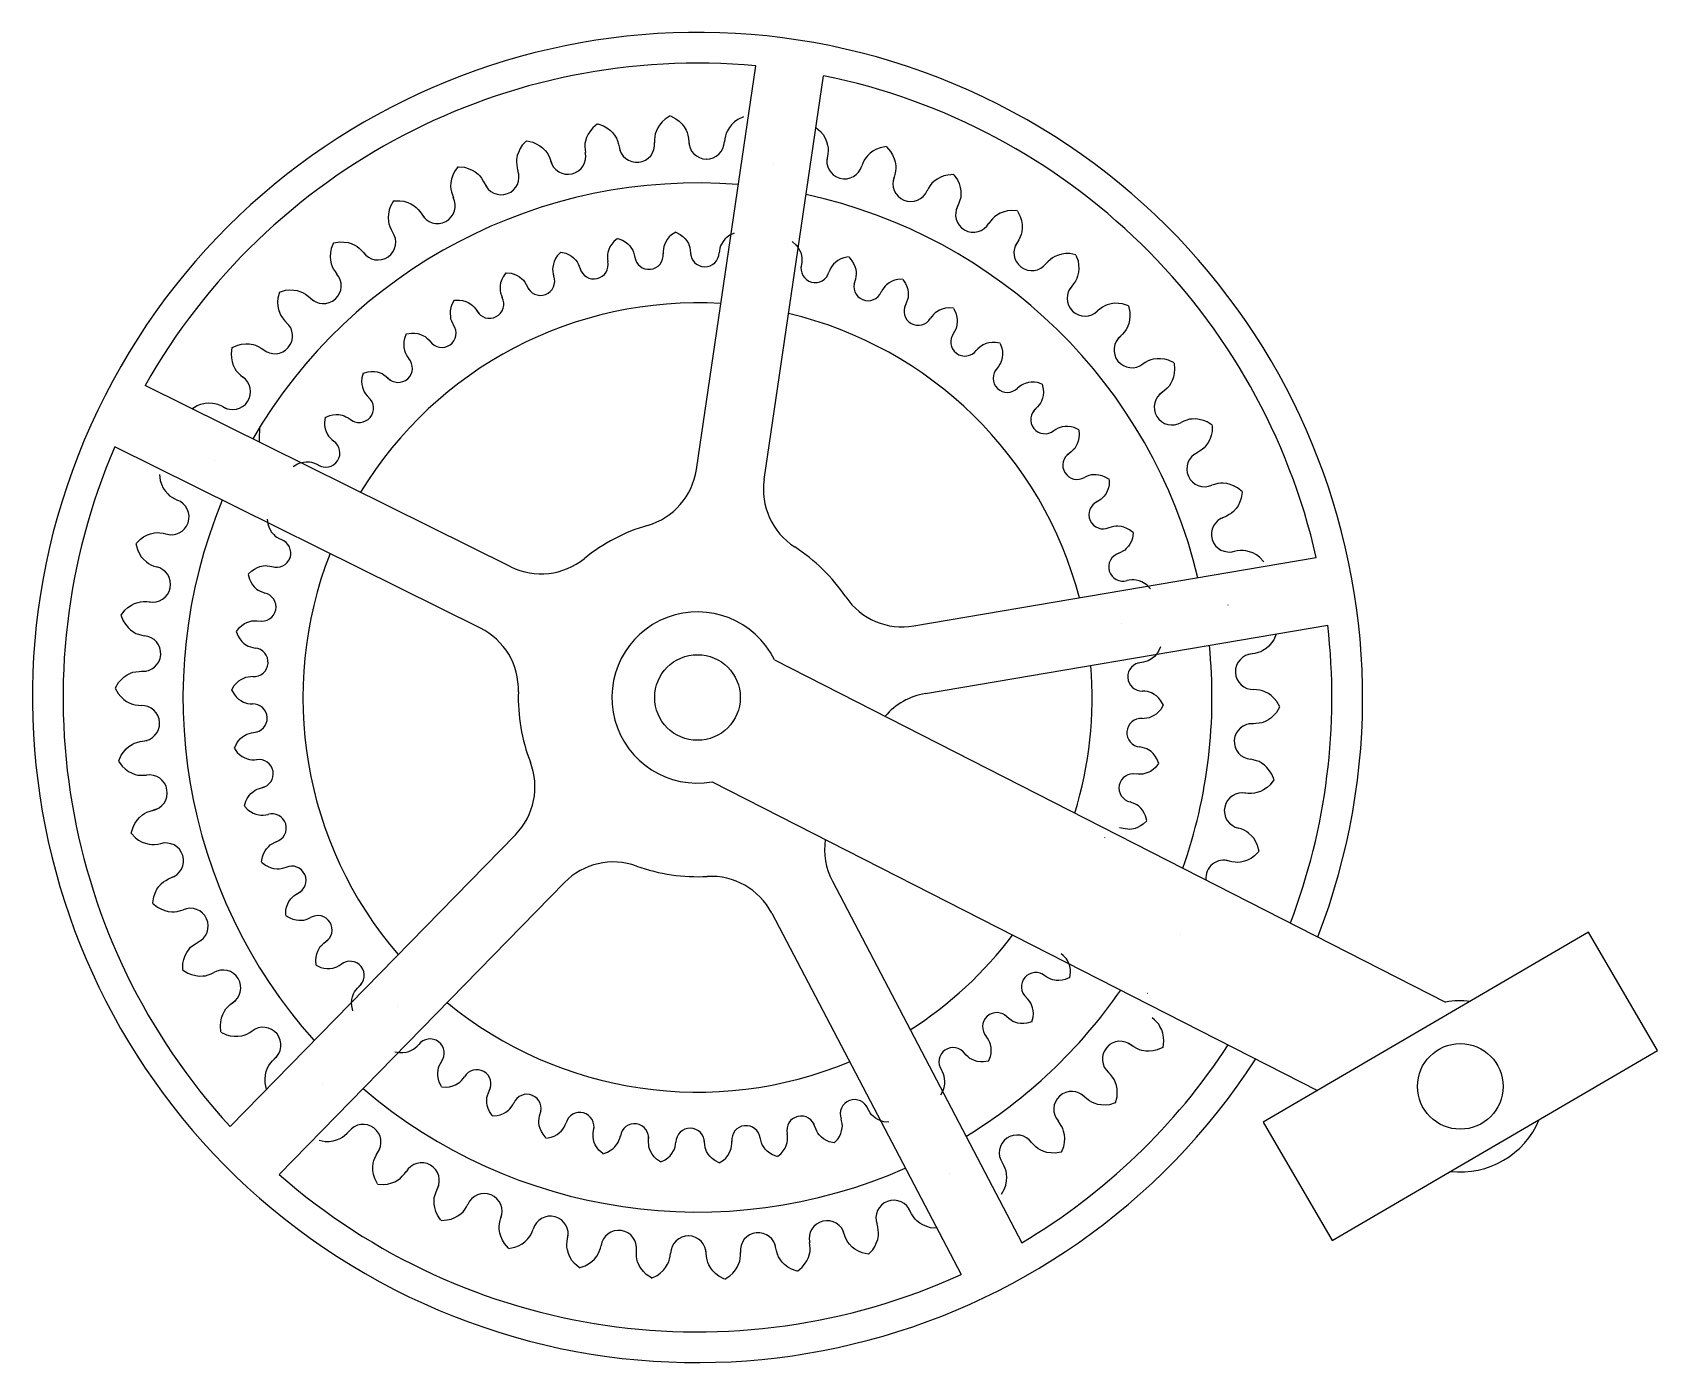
# Model space of a CAD drawing. Extents: x 114.3 to 126.2, y 82.6 to 92.3.
import ezdxf

# ---------------------------------------------------------------- set-up
doc = ezdxf.new("R2010")
doc.units = 0
doc.header["$LTSCALE"] = 8
doc.header["$MEASUREMENT"] = 0
for name, color, linetype in [('BLU', 5, 'CONTINUOUS'), ('RED', 1, 'CONTINUOUS'), ('WHI', 7, 'CONTINUOUS')]:
    doc.layers.add(name, color=color, linetype=linetype)

msp = doc.modelspace()

# ---------------------------------------------------------------- linework, layer by layer
at = {"layer": 'BLU'}
for points in [[(118.4254118137301, 91.61506681963077), (118.3906197511594, 91.58589480731146), (118.3724728840308, 91.56388873303445), (118.3558118562408, 91.53780760479414), (118.3454495677666, 91.51556205171796), (118.3370683984107, 91.48788309335742), (118.3330048492522, 91.46947311544531), (118.332649467291, 91.44933732442826), (118.3337799246685, 91.42512647944793), (118.3360781814793, 91.40429341830396)], [(118.4267538946995, 91.61389962201476), (118.4694340239555, 91.598410900719), (118.4940212981948, 91.58395261461203), (118.518608572434, 91.56515684267295), (118.5359642954265, 91.54780689934458), (118.5533200184189, 91.5246736415734), (118.5634441901645, 91.50876952685573), (118.5706757414113, 91.48997375491665), (118.5779072926582, 91.46684049714548), (118.5902617018382, 91.41630442378616)], [(118.956104999596, 91.67342920810778), (118.9179310601969, 91.64884782752323), (118.8971691940886, 91.62928968325106), (118.8773707113419, 91.6055023929844), (118.8643020255079, 91.58473099186025), (118.8525178508226, 91.55832072941013), (118.8461789619014, 91.54056521742842), (118.8433026984346, 91.52063274430814), (118.8413898183293, 91.4964711251934), (118.8410588777805, 91.47551429100143)], [(118.9572902092047, 91.67210300684602), (118.9976925413697, 91.65138718013534), (119.0202738338582, 91.63396129934786), (119.0423114952218, 91.6122321350996), (119.057355838655, 91.59284375237307), (119.0716753405884, 91.5677176583655), (119.0797263660913, 91.55067005716066), (119.0845451595222, 91.53111614179589), (119.0888203218281, 91.50725894297037), (119.0947434633159, 91.45557294359257)], [(119.4899282580473, 91.66481789870456), (119.4489744676483, 91.6452148129108), (119.4259250295914, 91.62841304226212), (119.4033013257878, 91.60729472974646), (119.3877323435764, 91.5883250579783), (119.3727310070362, 91.56359999705414), (119.3642167464172, 91.54677896603343), (119.3588649618378, 91.52736415781813), (119.3539389115116, 91.50363280773584), (119.3509839927334, 91.48288270229008)], [(120.0192810386349, 91.5877894110602), (120.0532622406332, 91.55767675871205), (120.0708004599672, 91.53518260493249), (120.0867419442695, 91.50865555881832), (120.0964919472766, 91.48613492171701), (120.1041129702415, 91.45823709483626), (120.1076714919533, 91.43972286674776), (120.1074760331217, 91.41958488839674), (120.1056838392584, 91.39541401771113), (120.0985671090111, 91.34387880365945)], [(117.9062180490115, 91.4906511430038), (117.8753565548796, 91.45734855901053), (117.8601108736657, 91.43324160366578), (117.8468500551937, 91.40527795242429), (117.8393575835586, 91.38190907305695), (117.8345115955793, 91.35339793249395), (117.8327874707814, 91.3346238250007), (117.8349585749116, 91.31460226953972), (117.8391145417837, 91.29072401818202), (117.8440057510713, 91.27034327990538)], [(117.907695835923, 91.48966135643721), (117.9519806711356, 91.47964400694372), (117.9781861711233, 91.46838133132613), (118.0049353022358, 91.45281537224776), (118.0243286946681, 91.4377774872882), (118.0444469286001, 91.4170018910476), (118.0564845823521, 91.40249208020684), (118.0660148455318, 91.38475087224498), (118.0760887398365, 91.36270638082236), (118.0946795802958, 91.31411721754718)], [(119.2188892520452, 91.35677752863718), (119.2191156522522, 91.35663262316831)], [(119.2193461290286, 91.35677095286343), (119.2191156522523, 91.35663262316831)], [(120.5333735509986, 91.44827148172102), (120.4888313100396, 91.43946905642832), (120.4623275820175, 91.42892730645043), (120.4351627327143, 91.41409875090251), (120.4153653131769, 91.39959689468512), (120.3946863985982, 91.37937929770764), (120.3822564088267, 91.36520414082077), (120.3722444939367, 91.34773021921006), (120.3615714577657, 91.32596949202932), (120.3535490318126, 91.30660614772046)], [(120.5339873237773, 91.44660210621521), (120.5639264577581, 91.4124679271982), (120.5785071179648, 91.38795302479973), (120.5909981784355, 91.35963715459202), (120.5978487154869, 91.33607210003669), (120.6019131195569, 91.30743908840233), (120.6031231331889, 91.28862484949937), (120.6004052576644, 91.26867016260994), (120.5955977824039, 91.24491450791128), (120.5820780946808, 91.1946776272295)], [(117.4067117012611, 91.30214428776954), (117.3802674797662, 91.26523633374586), (117.3681634179671, 91.23940867841999), (117.3585119398419, 91.21000350766207), (117.3540074457995, 91.18587984319107), (117.3527730633222, 91.15698615814402), (117.3534155533627, 91.13814399995991), (117.3580789039753, 91.11855243194493), (117.3651948382617, 91.09538334849793), (117.3726018627338, 91.0757763495061)], [(117.4083018885324, 91.30134752177784), (117.4534930313959, 91.29695952367221), (117.4809034807427, 91.28907007766648), (117.5093926189516, 91.27697941592213), (117.5305178354399, 91.26449074576038), (117.5530813037445, 91.24640045461383), (117.5668425985122, 91.23351377603468), (117.5785212756815, 91.21710692149769), (117.5912786417129, 91.19649885122209), (117.6158127247918, 91.15062287816164)], [(118.2394945213817, 91.24929944441574), (118.2397498453346, 91.24921539486058)], [(118.239938680063, 91.24940669591747), (118.2397498453347, 91.24921539486058)], [(118.7258109127605, 91.33384763332128), (118.7260536892053, 91.33373224594534)], [(118.7262650112955, 91.33389837126914), (118.7260536892053, 91.33373224594534)], [(119.7109533992744, 91.31772751221656), (119.7111598527772, 91.31755537390057)], [(119.7114058494834, 91.31766372642507), (119.7111598527773, 91.31755537390056)], [(120.1942432089017, 91.21731342614585), (120.1944264598052, 91.21711676970679)], [(120.1946840969261, 91.21719343627665), (120.1944264598052, 91.21711676970679)], [(121.0265398299047, 91.24375144049506), (120.9812455813947, 91.24060104804455), (120.9536296115721, 91.23346422084848), (120.9248204544035, 91.22215725129254), (120.9033615789, 91.21025102114979), (120.8803117869351, 91.19278460119392), (120.8662031930967, 91.18027911046424), (120.8540801620475, 91.16419780161198), (120.8407639436523, 91.1439463503999), (120.8303779063692, 91.12574116843021)], [(121.0269395346717, 91.24201830238675), (121.0523644426074, 91.20440091309476), (121.0637575979652, 91.17825187673276), (121.0726012431189, 91.14859374061972), (121.0764442771529, 91.1243559035978), (121.0768879642481, 91.09543926690785), (121.0757303871624, 91.07662172897703), (121.0705329574656, 91.05716503088183), (121.0627860175646, 91.0341992330356), (121.0430765859173, 90.98605295134213)], [(117.7676095779121, 91.10446633736622), (117.7678734227619, 91.10441495114353)], [(117.768036792092, 91.10462841100156), (117.7678734227619, 91.10441495114353)], [(116.9347702839737, 91.0525191196437), (116.9131603762858, 91.01258785607233), (116.9043888221867, 90.98544681831851), (116.8984988939838, 90.9550638651528), (116.8970534160959, 90.93056586017764), (116.8994501060697, 90.90174530131998), (116.9024490784968, 90.88313224453533), (116.9095311317669, 90.8642796346974), (116.9194948109332, 90.8421851094476), (116.9293008373891, 90.82366106382732)], [(116.9364477934014, 91.05192793970244), (116.981832552597, 91.05323849433606), (117.0100156721425, 91.04884669921861), (117.0397955267197, 91.04042201176661), (117.0623194099805, 91.0306795101915), (117.0869722732836, 91.01555981883698), (117.102240185228, 91.00449950313877), (117.1158830966713, 90.98968574792366), (117.1311227431462, 90.970839100374), (117.1612131516987, 90.92839980902843)], [(120.6611369119256, 91.05711886054674), (120.6612940702536, 91.05690078737418)], [(120.661559284698, 91.05694455891177), (120.6612940702536, 91.05690078737416)], [(121.4901841873046, 90.97903397646127), (121.4448522486, 90.98158530042383), (121.4165595573181, 90.9779659480377), (121.3865604299024, 90.97035888213819), (121.3637785177183, 90.96123604643181), (121.3387213573559, 90.94679625937421), (121.3231566604034, 90.93615765386096), (121.3091137006367, 90.92172256961426), (121.2933643047361, 90.90329977185414), (121.2807784501352, 90.88653985881851)], [(117.3175979898007, 90.90163241678994), (117.3178661945565, 90.90161450429113)], [(117.3180015220564, 90.90184675656084), (117.3178661945565, 90.90161450429113)], [(121.4903635204767, 90.97726440837363), (121.5108732363811, 90.93675705750731), (121.5188992100241, 90.90938627310587), (121.5239559702938, 90.87885359761093), (121.524730894368, 90.85432522329124), (121.5215468672777, 90.82558099418023), (121.5180399551566, 90.80705692103577), (121.5104449378585, 90.78840505548662), (121.4998807071871, 90.76659129884396), (121.4742923611265, 90.72129491176234)], [(116.4978365952238, 90.74571237664632), (116.4814018024963, 90.70338754340754), (116.4761010887452, 90.67536115360441), (116.4740655981509, 90.64447957535224), (116.4757019324673, 90.61999357804578), (116.4816918976596, 90.59170066280726), (116.4870000568867, 90.57361024644646), (116.4963891246035, 90.55579391170471), (116.5090434154772, 90.53512238851394), (116.5210937970219, 90.51797343153038)], [(116.4995749714824, 90.74533610601647), (116.5444376022459, 90.75232454515987), (116.5729489273591, 90.75149966216327), (116.6035498522083, 90.74687381135739), (116.6271171871474, 90.74003112343864), (116.6534706550679, 90.72812047844089), (116.670004400097, 90.71906095340928), (116.685396388951, 90.70607391928512), (116.7028779775409, 90.68928591735168), (116.7380501678488, 90.65095260069752)], [(118.571245492401, 90.77739039437058), (118.5434118423444, 90.75405278451514), (118.5288943486415, 90.73644792509353), (118.5155655264096, 90.71558302250128), (118.5072756956302, 90.69778658004034), (118.5005707601454, 90.6756434133519), (118.4973199208187, 90.66091543102222), (118.4970356152497, 90.64480679820858), (118.4979399811517, 90.62543812222431), (118.4997785866004, 90.60877167330914)], [(118.5723191571765, 90.77645663627777), (118.6064632605813, 90.76406565924117), (118.6261330799727, 90.7524990303556), (118.6458028993641, 90.73746241280432), (118.6596874777581, 90.72358245814164), (118.673572056152, 90.70507585192469), (118.6816713935485, 90.69235256015055), (118.687456634546, 90.67731594259928), (118.6932418755435, 90.65880933638235), (118.7031254028875, 90.6183804776949)], [(118.9958000410937, 90.8240803051522), (118.9652608895744, 90.80441520068455), (118.9486513966878, 90.78876868526682), (118.9328126104904, 90.7697388530535), (118.9223576618232, 90.75312173215417), (118.912930322075, 90.73199352219407), (118.9078592109381, 90.7177891126087), (118.9055582001646, 90.70184313411248), (118.9040278960803, 90.68251383882068), (118.9037631436413, 90.66574837146712)], [(118.9967482087806, 90.82301934414278), (119.0290700745127, 90.80644668277424), (119.0471351085035, 90.79250597814425), (119.0647652375943, 90.77512264674564), (119.0768007123409, 90.75961194056443), (119.0882563138877, 90.73951106535836), (119.09469713429, 90.7258729843945), (119.0985521690346, 90.71022985210269), (119.1019722988794, 90.69114409304225), (119.1067108120696, 90.64979529354002)], [(119.4228586478547, 90.81719125762962), (119.3900956155355, 90.8015087889946), (119.37165606509, 90.78806737247567), (119.3535571020471, 90.77117272246313), (119.3411019162781, 90.7559969850486), (119.3291008470458, 90.73621693630928), (119.3222894385507, 90.7227601114927), (119.3180080108872, 90.70722826492047), (119.3140671706262, 90.68824318485464), (119.3117032356036, 90.67164310049803)], [(119.8463408723249, 90.75556846751412), (119.8735258339234, 90.73147834563561), (119.8875564093907, 90.71348302261195), (119.9003095968325, 90.69226138572063), (119.9081095992382, 90.67424487603958), (119.9142064176101, 90.65192661453497), (119.9170532349796, 90.63711523206418), (119.9168968679143, 90.62100484938335), (119.9154631128236, 90.60166815283488), (119.9097697286258, 90.56043998159353)], [(121.104271315741, 90.83967017941441), (121.1043999030127, 90.8394341286525)], [(121.1046685121903, 90.83944431485455), (121.1043999030127, 90.83943412865248)], [(116.8965567086158, 90.64399649478162), (116.8968250435284, 90.64401233849752)], [(116.8969301950026, 90.64425972042186), (116.8968250435284, 90.64401233849752)], [(118.1558904806261, 90.67785785306901), (118.1312012853206, 90.65121578587438), (118.1190047403495, 90.6319302215986), (118.1083960855718, 90.6095593006054), (118.1024021082638, 90.59086419711153), (118.0985253178804, 90.56805528466113), (118.097146018042, 90.55303599866653), (118.0988829013462, 90.53701875429775), (118.1022076748438, 90.51791615321159), (118.1061206422739, 90.50161156259027)], [(118.1570727101553, 90.67706602381574), (118.1925005783254, 90.66905214422094), (118.2134649783155, 90.66004200372687), (118.2348642832056, 90.64758923646417), (118.2503789971514, 90.63555892849652), (118.266473584297, 90.61893845150405), (118.2761037072986, 90.60733060283144), (118.2837279178424, 90.59313763646195), (118.2917870332861, 90.57550204332385), (118.3066597056535, 90.53663071270371)], [(120.2576148822158, 90.64395412404278), (120.2219810894486, 90.63691218380862), (120.2007781070309, 90.62847878382631), (120.1790462275883, 90.61661593938797), (120.1632082919584, 90.60501445441406), (120.1466651602955, 90.58884037683208), (120.1367211684782, 90.57750025132258), (120.1287116365663, 90.56352111403402), (120.1201732076294, 90.54611253228941), (120.113755266867, 90.53062185684233)], [(120.2581059004388, 90.64261862363813), (120.2820572076234, 90.61531128042452), (120.2937217357888, 90.59569935850575), (120.3037145841653, 90.57304666233958), (120.3091950138064, 90.55419461869532), (120.3124465370625, 90.53128820938784), (120.3134145479681, 90.51623681826547), (120.3112402475484, 90.50027306875391), (120.30739426734, 90.48126854499499), (120.2965785171615, 90.44107904044957)], [(121.9169946747142, 90.65829384216181), (121.8723399575684, 90.66650664663449), (121.8438167374699, 90.66646184840756), (121.813100743967, 90.6626746541379), (121.7893550794668, 90.65647908543674), (121.7626857170941, 90.64529365534521), (121.7459103815965, 90.63668971221253), (121.7301689589765, 90.62412850247304), (121.7122347629521, 90.60782489669079), (121.697647577479, 90.59277456642968)], [(121.9169508081002, 90.65651575124078), (121.9322218815015, 90.61375726392123), (121.9367540990309, 90.58559638510087), (121.9379442262863, 90.55467068875592), (121.9356388193852, 90.53023860425402), (121.9288772921187, 90.50212009638601), (121.9230763510611, 90.48418162372714), (121.9132035241217, 90.46662874178583), (121.8999886069083, 90.44631104231992), (121.8689248899376, 90.40457890093315)], [(117.7562854024258, 90.5270523688816), (117.7351300252299, 90.49752600566265), (117.7254467757906, 90.47686388140195), (117.7177255932904, 90.45333974479561), (117.7141219980565, 90.43404081321883), (117.7131344920747, 90.41092586518118), (117.713648484107, 90.3958521386339), (117.7173791645971, 90.38017888422192), (117.7230719120263, 90.36164361746431), (117.728997531604, 90.34595801827085)], [(117.7575575522428, 90.52641495608825), (117.7937104665336, 90.52290455760374), (117.8156388260111, 90.51659300079915), (117.8384301365782, 90.50692047140367), (117.8553303097688, 90.49692953527428), (117.8733810844125, 90.48245730235703), (117.8843901202267, 90.47214795949371), (117.8937330619621, 90.45902247586412), (117.9039389547872, 90.44253601964364), (117.9235662212503, 90.40583524119528)], [(118.8115647716253, 90.55241504532299), (118.8117589927811, 90.55232273542224)], [(118.8119280504533, 90.55245563568128), (118.8117589927811, 90.55232273542224)], [(119.2060274430531, 90.5707589615757), (119.2062085632187, 90.57064303720061)], [(119.2063929446398, 90.57075370095671), (119.2062085632187, 90.57064303720061)], [(121.5166579260837, 90.56839667834778), (121.5167559144012, 90.56814637265806)], [(121.5170236821848, 90.56812281288208), (121.5167559144012, 90.56814637265806)], [(116.1028013402946, 90.386562584392), (116.0918008490265, 90.34251166938964), (116.0900545710457, 90.31404192044654), (116.0919056189627, 90.2831487380447), (116.0965979595137, 90.25906090721168), (116.1060867345951, 90.23174183176698), (116.1136203677803, 90.21445935250274), (116.1251683787372, 90.19796026709902), (116.140313715592, 90.17903774823655), (116.1544184105099, 90.16353432918564)], [(116.1045731681519, 90.38640715708608), (116.1482061599967, 90.39896326887929), (116.1765960500487, 90.40171830690113), (116.2075354503049, 90.40096424517193), (116.2317745659719, 90.39712928418567), (116.2594130285779, 90.38861552353136), (116.2769518596558, 90.381699663288), (116.2938501850615, 90.37074416354099), (116.3132980206712, 90.35627956404295), (116.3529973062827, 90.32265676138306)], [(118.4225116585223, 90.48477649419856), (118.4227159176846, 90.48470925455443)], [(118.4228669854673, 90.48486229539995), (118.4227159176846, 90.48470925455443)], [(119.9863106085383, 90.45918767958264), (119.9864572092611, 90.4590303544314)], [(119.9866633189578, 90.45909168768728), (119.9864572092611, 90.4590303544314)], [(120.6521479053407, 90.48033809106201), (120.6159125065327, 90.4778177771016), (120.5938197306746, 90.47210831534474), (120.5707724049397, 90.4630627397), (120.5536053045369, 90.4535377555858), (120.535165470965, 90.43956461962111), (120.5238785958943, 90.42956022703736), (120.5141801710549, 90.41669517995555), (120.5035271963388, 90.40049401898588), (120.4952183665122, 90.38592987341013)], [(120.6524676691542, 90.47895158057537), (120.6728075955028, 90.44885766914177), (120.6819221197891, 90.42793844005217), (120.688997035912, 90.40421193116174), (120.6920714631393, 90.38482166154421), (120.6924264128154, 90.36168835219225), (120.6915003511469, 90.34663432184759), (120.6873424073894, 90.33106896337144), (120.6811448554686, 90.31269632509444), (120.6653773101507, 90.27417929973967)], [(116.5111258068796, 90.33562164373541), (116.5113900401471, 90.33567099380114)], [(116.511463357294, 90.3359296040194), (116.5113900401471, 90.33567099380114)], [(117.3787322685959, 90.32735223438092), (117.3614443424455, 90.29540722352382), (117.3544270991662, 90.27369439332077), (117.349715156604, 90.2493880307882), (117.3485587742936, 90.22978962680807), (117.3504761262727, 90.20673317972195), (117.3528753042144, 90.19184273429423), (117.3585409468304, 90.17676064642389), (117.3665118901635, 90.15908502622405), (117.3743567113282, 90.14426578972783)], [(117.380074276138, 90.32687929042791), (117.4163820834945, 90.32792773413482), (117.4389285791309, 90.32441429804086), (117.4627524627926, 90.31767454807925), (117.4807715694013, 90.30988054681917), (117.5004938600438, 90.29778479373554), (117.5127081895993, 90.28893654117698), (117.5236225187539, 90.2770855370049), (117.5358142359339, 90.26200821896516), (117.5598865627758, 90.22805678588871)], [(118.0450037037466, 90.36891000855894), (118.0452147796265, 90.36886889958079)], [(118.0453454750905, 90.3690396674672), (118.0452147796265, 90.36886889958079)], [(120.3598255709574, 90.33103202710336), (120.3599512976198, 90.3308575685653)], [(120.3601634691753, 90.33089258579538), (120.3599512976198, 90.33085756856529)], [(121.0230633912606, 90.26856411983498), (120.9867978402969, 90.27060517900503), (120.9641636872714, 90.26770969709614), (120.9401643853388, 90.26162404437652), (120.9219388555916, 90.25432577581141), (120.9018931273016, 90.24277394616533), (120.8894413697397, 90.23426306175473), (120.8782070019262, 90.22271499435737), (120.8656074852058, 90.20797675614928), (120.8555388015251, 90.19456882572078)], [(122.3002402357828, 90.28658930111558), (122.2569669717606, 90.30033406526573), (122.2286630510654, 90.30386452769282), (122.1977146010418, 90.30395693136902), (122.1733796675395, 90.30078633749253), (122.1455186949327, 90.29303166528146), (122.1277972779518, 90.28659807385229), (122.1106056441168, 90.27610883640132), (122.0907694809533, 90.26218154019942), (122.0744110132368, 90.2490781454117)], [(122.2999738611855, 90.28483072891711), (122.3097654581337, 90.24049543203203), (122.3107324437716, 90.21198857267423), (122.308037168995, 90.18115757218476), (122.3026877887625, 90.15720708606825), (122.2924553946441, 90.13015774510951), (122.2844519089558, 90.11308777336599), (122.2724569727536, 90.09691069446629), (122.2567997761369, 90.07840947443493), (122.2207505816291, 90.04089971954224)], [(117.6849944332574, 90.20664287209792), (117.6852089970621, 90.20662854209887)], [(117.685317259062, 90.20681434391464), (117.6852089970621, 90.20662854209887)], [(120.7143330940097, 90.1570730821975), (120.7144359638271, 90.15688424158796)], [(120.7146508511692, 90.1568923905496), (120.7144359638271, 90.15688424158796)], [(121.0232068577983, 90.26714846536487), (121.0396146305218, 90.2347425846718), (121.0460354094362, 90.21284595715066), (121.0500808176519, 90.1884198167547), (121.0507007569113, 90.16879711729896), (121.0481535352391, 90.14580173401015), (121.0453480055422, 90.13098247549458), (121.0392719917037, 90.11606098305526), (121.0308206071666, 90.09860997774113), (121.0103499303181, 90.06237286807584)], [(121.891793159761, 90.24757650250969), (121.8918590037898, 90.24731588936243)], [(121.8921217073216, 90.24725895516013), (121.8918590037898, 90.24731588936241)], [(117.0291853175959, 90.08190683998302), (117.0160374834139, 90.048046973392), (117.011796912413, 90.0256258615495), (117.0101685199376, 90.00092059894776), (117.0114775873908, 89.98133180110258), (117.0162695595446, 89.95869746891177), (117.0205160869262, 89.94422513582313), (117.0280273410997, 89.92997206802974), (117.0381507737987, 89.91343484947711), (117.0477910790344, 89.89971568389026)], [(117.0305760186028, 90.08160582347914), (117.0664661232136, 90.08719657479386), (117.0892751833042, 90.08653666839658), (117.1137559231835, 90.08283598775188), (117.1326097911348, 90.07736183741687), (117.1536925654712, 90.06783332141868), (117.1669195614945, 90.06058570139339), (117.1792331525777, 90.05019607409406), (117.1932184234496, 90.03676567254732), (117.2213561756959, 90.00609901922398)], [(115.7558944611391, 89.98073374965034), (115.7505017556491, 89.93565146212872), (115.7523374532855, 89.90718733899351), (115.7580458475823, 89.87676975638317), (115.7657201933544, 89.85345997150519), (115.7785581346736, 89.8275455739937), (115.7881984319211, 89.81134358684808), (115.8017232670869, 89.79642195121528), (115.8191207989131, 89.77954685610734), (115.8350573677397, 89.76593347316879)], [(115.7576717978114, 89.98080161684976), (115.7993870323908, 89.99872738390913), (115.8272077618563, 90.00501889435404), (115.8579977046951, 90.00814851370546), (115.8825263357563, 90.0073817592773), (115.9110139179819, 90.00239915005784), (115.9292812372654, 89.99773602185012), (115.9474194025366, 89.98898483125576), (115.9685267811811, 89.97707174956793), (116.0121270806467, 89.94868971258553)], [(116.1673837601577, 89.9813711192666), (116.1676397246637, 89.98145319740216)], [(116.1676800512281, 89.9817189574767), (116.1676397246637, 89.98145319740216)], [(117.3481614083096, 90.00053413449126), (117.3483760762396, 90.00054680946398)], [(117.348460197419, 90.00074471500345), (117.3483760762396, 90.00054680946398)], [(121.0442423822839, 89.94005428134419), (121.0443207729378, 89.93985403679241)], [(121.0445349871648, 89.93983518897163), (121.0443207729378, 89.93985403679241)], [(121.3645117811883, 90.01197201239542), (121.3287880074716, 90.01854225597356), (121.3059694313928, 90.01850641739202), (121.2813966365905, 90.0154766619763), (121.2624001049903, 90.01052020701536), (121.2410646150922, 90.00157186294214), (121.2276443466941, 89.99468870843599), (121.2150512085981, 89.9846397406444), (121.2007038517786, 89.97159685601859), (121.1890341034001, 89.95955659180972)], [(121.3644766878971, 90.01054953965858), (121.3766935466181, 89.97634274980295), (121.3803193206416, 89.95381404674666), (121.3812714224459, 89.9290734896707), (121.379427096925, 89.90952782206918), (121.3740178751119, 89.88703301577478), (121.3693771222658, 89.87268223764768), (121.3614788607143, 89.85863993209463), (121.3509069269436, 89.84238577252191), (121.326055953367, 89.80900005941248)], [(116.7131571136526, 89.79458700617957), (116.7043567206381, 89.75934627417767), (116.7029596982535, 89.7365704750232), (116.7044405365871, 89.71185592910173), (116.7081944090279, 89.69258566443531), (116.715785429093, 89.67073040407955), (116.7218123356411, 89.65690442066816), (116.7310507444067, 89.64370515234518), (116.7431670138905, 89.6285671372552), (116.7544507698248, 89.61616440201448)], [(116.7145745759385, 89.79446266433483), (116.7494809694142, 89.8045075537694), (116.7721928814559, 89.80671158418687), (116.7969444016608, 89.80610833480351), (116.8163356941944, 89.8030403660145), (116.8384464642792, 89.79622935749106), (116.8524775291416, 89.79069666929637), (116.8659961894661, 89.78193226949875), (116.8815544579539, 89.77036058990032), (116.913313886443, 89.74346234777241)], [(122.2237609100428, 89.88226917772171), (122.2237935713834, 89.88200236714192)], [(122.2240470676717, 89.88191295639972), (122.2237935713834, 89.88200236714191)], [(122.6338768590727, 89.86978235598032), (122.5926674933978, 89.88884231666657), (122.5650292418433, 89.89589236224624), (122.5343364108434, 89.89986290660707), (122.5097959847775, 89.89976728971475), (122.4811827861179, 89.89556567119733), (122.4627947649859, 89.89140389305174), (122.4444240422711, 89.88315204942984), (122.4229987401112, 89.87182070458917), (122.4051269729592, 89.86087089363821)], [(122.6333921773785, 89.86807103623856), (122.6375498785405, 89.82285812390445), (122.6349363823458, 89.79445485421046), (122.6283982116304, 89.76420477287172), (122.6200892209885, 89.741113598614), (122.6065473309858, 89.71556000882994), (122.5964675204172, 89.69962774165326), (122.5825396422615, 89.68508158799318), (122.5646870895853, 89.66868862268834), (122.5242209348728, 89.63599280553164)], [(117.0398166869206, 89.75383425365429), (117.0400280735346, 89.75387373370688)], [(117.0400867272521, 89.75408062188149), (117.0400280735346, 89.75387373370688)], [(121.3443505692257, 89.68339814067372), (121.3444032444487, 89.68318965015591)], [(121.3446134072742, 89.68314410279407), (121.3444032444487, 89.6831896501559)], [(121.6711082300432, 89.71460837955843), (121.6364896188254, 89.72560419087856), (121.6138464822692, 89.72842856082022), (121.5890877222503, 89.72850248376118), (121.5696197754485, 89.72596600865998), (121.547330997363, 89.71976227089114), (121.5331538637784, 89.71461539774779), (121.5194005567104, 89.70622400778703), (121.5035316261796, 89.6950821708255), (121.4904448520063, 89.68459945499532)], [(121.6708951303653, 89.71320152179966), (121.6787284079238, 89.67773328429159), (121.6795019964342, 89.65492779680535), (121.6773457766129, 89.63026299641378), (121.6730662724269, 89.61110260752056), (121.6648803571321, 89.58946313475357), (121.6584775685815, 89.57580715735875), (121.6488816196197, 89.56286549423899), (121.6363558623264, 89.54806451821392), (121.6075165067202, 89.51805671429976)], [(115.4643417022998, 89.53491612697411), (115.5034813054451, 89.55792884924479), (115.530294124801, 89.56765761123468), (115.560449034431, 89.57462155569998), (115.5848803497217, 89.5769351000053), (115.6137677853777, 89.57556222094455), (115.6324755063293, 89.5732253650899), (115.6515674617644, 89.5668164951516), (115.6740015074735, 89.55764280768872), (115.7208152180252, 89.53494913806163)], [(115.8707515858686, 89.58683166376512), (115.8709952448998, 89.58694517554929)], [(115.8710019449077, 89.58721389428497), (115.8709952448998, 89.58694517554929)], [(116.4356316103282, 89.46992393838624), (116.4313174459361, 89.43385810836894), (116.4327860040453, 89.41108680986078), (116.4373527194827, 89.3867527437725), (116.4434921961004, 89.36810491587012), (116.4537625491558, 89.34737339786093), (116.4614747869538, 89.33441180814444), (116.4722946550864, 89.32247449963819), (116.4862126805474, 89.30897442355185), (116.4989619356086, 89.298083717201)], [(116.437053479666, 89.46997823214578), (116.4704256673296, 89.48431884579327), (116.4926822509019, 89.4893520541492), (116.517314205173, 89.49185574963033), (116.5369371100219, 89.4912423460878), (116.5597271758025, 89.48725625871224), (116.5743410312293, 89.48352575614607), (116.5888515634462, 89.47652480367057), (116.6057374663617, 89.4669943383203), (116.6406177059343, 89.44428870873439)], [(116.7648230495431, 89.47043383407924), (116.7650278211479, 89.47049949658769)], [(116.7650600823994, 89.47071210464733), (116.7650278211479, 89.47049949658769)], [(122.5073258471993, 89.47823581871982), (122.5073248107627, 89.47796701846974)], [(122.5075651020197, 89.47784654124843), (122.5073248107627, 89.47796701846973)], [(122.9126428957296, 89.4144463012693), (122.8741473247161, 89.43852087152577), (122.8476106140395, 89.44897931682769), (122.8176574463434, 89.45676538401675), (122.7932985448926, 89.45974625204406), (122.7643843674158, 89.45916394925423), (122.7456197322102, 89.45733961811973), (122.7263596378871, 89.45145530483023), (122.7036830865446, 89.44289861342794), (122.6845798684013, 89.43427507137355)], [(121.6099247694512, 89.39115228084333), (121.6099508985236, 89.3909388323795)], [(121.6101536955543, 89.39086730378574), (121.6099508985236, 89.39093883237949)], [(121.938017528675, 89.38116282345023), (121.9050500361352, 89.39641079199922), (121.8829394348915, 89.40205082846296), (121.8583851700917, 89.40522726395162), (121.8387528292389, 89.40515077043776), (121.8158622703113, 89.40178947562383), (121.8011518534056, 89.39846005310736), (121.7864552752338, 89.39185857820983), (121.7693150335058, 89.38279350233731), (121.7550176197843, 89.37403365357653)], [(121.9376297833197, 89.37979376765682), (121.9409559442493, 89.34362343778953), (121.9388651472935, 89.32090082203433), (121.9336346107212, 89.29670075696335), (121.9269874182077, 89.27822781755717), (121.9161539062055, 89.25778494572992), (121.9080900577507, 89.24503913198858), (121.8969477552261, 89.23340220906051), (121.8826657130852, 89.22028783681664), (121.8502927893151, 89.19413118309129)], [(122.9119475506585, 89.4128092225188), (122.9104057866033, 89.36743172937207), (122.9042530249721, 89.33957998587226), (122.893975069176, 89.31038788553748), (122.8828375058705, 89.28852018475061), (122.8661996836784, 89.2648653415171), (122.8542025128636, 89.2503220402781), (122.8385613437131, 89.23763621339029), (122.8187949803977, 89.2236100296675), (122.7745500409134, 89.1962437828149)], [(115.6259073506002, 89.1582254001306), (115.6261348615082, 89.15836855541471)], [(115.6261078292965, 89.15863599495655), (115.6261348615082, 89.15836855541471)], [(116.2023894032567, 89.11326984024525), (116.233701085773, 89.1316800180618), (116.2551513412577, 89.1394630276537), (116.2792752689617, 89.14503418322595), (116.2988203211942, 89.1468850186702), (116.3219302697191, 89.14578671542161), (116.3368964464804, 89.14391723073788), (116.3521700108284, 89.13879013478724), (116.3701172473957, 89.13145118481694), (116.4075682158371, 89.11329624911528)], [(116.5275173101118, 89.15480226967807), (116.5277122373368, 89.15489307910539)], [(116.5277175973431, 89.15510805409394), (116.5277122373368, 89.15489307910539)], [(115.227504251964, 89.05527482731038), (115.2334924772303, 89.01026777143193), (115.2423492426207, 88.98315442050496), (115.2554428424008, 88.9551120821199), (115.2686729922595, 88.9344431491817), (115.2875522546379, 88.91253556629938), (115.3009189545752, 88.89924003880802), (115.3177297420557, 88.8881506835289), (115.338777363926, 88.87613234079171), (115.3575987668045, 88.86690991081471)], [(121.8367767191764, 89.06792559364183), (121.8367758900271, 89.06771055344176)], [(121.8369681230326, 89.0676141716647), (121.8367758900271, 89.06771055344174)], [(122.1610303580006, 89.0168939796814), (122.1302339011898, 89.03615363588658), (122.1090045326485, 89.04452039212812), (122.0850419984916, 89.05074924587936), (122.065554877331, 89.05313394030121), (122.0424235353495, 89.05266809806935), (122.0274118271851, 89.05120863316175), (122.0120037517266, 89.04650118253015), (121.9938625106526, 89.03965582940832), (121.9785799361379, 89.0327569957648)], [(122.1604740819437, 89.01558431668101), (122.1592406706996, 88.97928232216363), (122.1543184613946, 88.95700092736378), (122.1460960967577, 88.93364724709595), (122.1371860461133, 88.91615308646645), (122.1238757883596, 88.89722921187965), (122.1142780517078, 88.88559457088846), (122.1017651163874, 88.8754459093782), (122.085952025735, 88.86422496239996), (122.0505560741476, 88.84233196491789)], [(122.7380159827781, 89.04184827293328), (122.7379812649096, 89.04158172215341)], [(122.7382045615985, 89.04143207845074), (122.7379812649096, 89.0415817221534)], [(123.1321420388288, 88.92776205856983), (123.0969673606278, 88.95647156804212), (123.0719506906087, 88.97017347713631), (123.043209565564, 88.98165227622285), (123.0194163431554, 88.98766261910032), (122.9906571807127, 88.99070881530095), (122.9718118609403, 88.9912507019693), (122.9519661382018, 88.98782671814791), (122.9283959604377, 88.98217962431893), (122.9083625604648, 88.97601834957075)], [(123.1312469963878, 88.92622503852046), (123.1240300816555, 88.88139859473522), (123.1144350873143, 88.8545376160624), (123.10057943594, 88.82686387359239), (123.0867889459976, 88.80656451298088), (123.067317580011, 88.78518146730643), (123.0535922515005, 88.77225648855342), (123.0364844619363, 88.76163105150606), (123.015116015339, 88.75019285066146), (122.9677900602093, 88.72858775617362)], [(116.0129194429881, 88.72955680051427), (116.0177100232012, 88.6935511558115), (116.0247954355135, 88.67186047506993), (116.0352703153376, 88.64942660436188), (116.0458544352245, 88.63289145801133), (116.0609578451272, 88.61536539170547), (116.0716512050771, 88.60472896971238), (116.0850998350615, 88.59585748548909), (116.1019379325577, 88.58624281129934), (116.1169950548605, 88.57886486731773)], [(115.0559814934511, 88.55095716235343), (115.0881684226861, 88.58298052112643), (115.1117194232951, 88.59907171318866), (115.1391950984247, 88.61331609360612), (115.1622835039473, 88.62163277470572), (115.1906048088306, 88.627487040279), (115.2093059447462, 88.62987602206076), (115.2293919124355, 88.62841647479956), (115.2534025546453, 88.62511011589359), (115.3043892125346, 88.61477150602346)], [(115.4367123942055, 88.70231170517756), (115.4369201690074, 88.70248224631729)], [(115.4368598308902, 88.70274418898396), (115.4369201690074, 88.70248224631729)], [(122.0213288276394, 88.71881555701259), (122.0213010533446, 88.7186023163887)], [(122.0214796906957, 88.71848260142656), (122.0213010533446, 88.71860231638868)], [(122.3366296724799, 88.62754658552183), (122.3084899299191, 88.65051419309967), (122.2884765939039, 88.66147572037502), (122.2654836938681, 88.67065875964424), (122.2464491159413, 88.67546703394622), (122.2234417859871, 88.67790399090673), (122.2083655301691, 88.67833750024141), (122.1924889519784, 88.6755983131843), (122.1736328097671, 88.67108063812111), (122.1576060897888, 88.66615161832257)], [(122.3359136385271, 88.62631696948233), (122.3301401067413, 88.59045581445415), (122.3224641112684, 88.56896703151588), (122.3113795901689, 88.54682803753988), (122.300347198215, 88.53058854905068), (122.2847701054257, 88.51348211251111), (122.2737898426173, 88.5031421295087), (122.2601036109659, 88.49464177987082), (122.2430088536881, 88.48549121919514), (122.2051480895844, 88.46820714360487)], [(115.0543539511882, 88.55023977975975), (115.0659358373561, 88.50633814159582), (115.0781209684504, 88.48054863458455), (115.0946259582319, 88.45436848161296), (115.1103422886068, 88.4355207068468), (115.1318184305646, 88.4161520708002), (115.1467461015329, 88.4046366742395), (115.1648141956883, 88.39574171219269), (115.1872021485308, 88.38645610418554), (115.2070310159963, 88.37966534310648)], [(122.9121931955333, 88.57998863264444), (122.9121253437544, 88.5797285349998)], [(122.912328124353, 88.57955208478637), (122.9121253437544, 88.57972853499979)], [(123.288912655761, 88.41740492912038), (123.25761359606, 88.45029661169389), (123.2345114945289, 88.46702589728879), (123.2074356768467, 88.48201640075412), (123.1845833668112, 88.49096143178417), (123.1564327685742, 88.49758808664144), (123.1378039661853, 88.5004876452362), (123.1176855939343, 88.4995779891532), (123.0935935055321, 88.4969295509406), (123.0729458624147, 88.49332771048199)], [(115.8757012361778, 88.32610266854871), (115.9014507795658, 88.35172135556711), (115.920291580053, 88.3645943092169), (115.9422721201567, 88.37598981355086), (115.9607428445747, 88.38264315843054), (115.9833998884814, 88.38732657088916), (115.9983607972139, 88.38923775631457), (116.0144295713653, 88.38807011850562), (116.0336380851332, 88.38542503138083), (116.0744274114446, 88.37715414348473)], [(116.1802859567813, 88.44718630280802), (116.1804521766228, 88.4473227357198)], [(116.180403906129, 88.44753228985313), (116.1804521766228, 88.4473227357198)], [(115.8743992023675, 88.32552876247377), (115.8836647113018, 88.29040745194263), (115.8934128161772, 88.2697758463336), (115.9066168080025, 88.24883172395633), (115.9191898723024, 88.23375350414341), (115.9363707858686, 88.21825859530612), (115.9483129226432, 88.20904627805757), (115.9627673979675, 88.20193030842012), (115.9806777602416, 88.1945018220144), (115.9965408542139, 88.18906921315116)], [(122.1606705978436, 88.34932784478153), (122.1606163164204, 88.34911976666581)], [(122.1607785408993, 88.34897860649507), (122.1606163164204, 88.3491197666658)], [(122.4620461660257, 88.21926088196227), (122.4370069182649, 88.24557422802107), (122.41852523704, 88.258957656497), (122.3968645828943, 88.27095005926927), (122.3785827348659, 88.27810608409331), (122.3560622562763, 88.28340740797913), (122.3411592143652, 88.28572705485493), (122.3250645165643, 88.28499932998852), (122.3057908458426, 88.28288057941845), (122.2892727313486, 88.27999910705157)], [(115.3061504341665, 88.22628061022503), (115.3063351961295, 88.22647584768471)], [(115.306242503675, 88.22672816248388), (115.3063351961295, 88.22647584768472)], [(114.9458666678243, 88.02748559731691), (114.9628595616303, 87.98538173192686), (114.9781808916321, 87.9613227847628), (114.9978369778666, 87.93741769385629), (115.0157916328391, 87.92068831792936), (115.0395259627884, 87.90416408367918), (115.0557791864992, 87.89461042273187), (115.0748196426912, 87.88805013278244), (115.0981948551158, 87.88164369909055), (115.1187184740831, 87.87739170126827)], [(114.9473914645502, 88.02840130826908), (114.9753109991298, 88.06420624521277), (114.9966595319316, 88.0831222764794), (115.0221332588983, 88.10069795091103), (115.0439972489125, 88.11184279701808), (115.0713614978132, 88.12120050067851), (115.0896157508747, 88.12591451846099), (115.1097262644871, 88.12698391944565), (115.1339619722645, 88.12671296359535), (115.1858423565329, 88.12284619945395)], [(116.0758363887501, 88.06636142684599), (116.0759841983205, 88.06651761681374)], [(116.0759100443569, 88.06671946865308), (116.0759841983205, 88.06651761681374)], [(123.0271106067715, 88.09994070028226), (123.0270106911453, 88.09969115766808)], [(123.0271897576826, 88.09949068366915), (123.0270106911453, 88.09969115766808)], [(115.7876093756763, 87.9073254165195), (115.8012036907211, 87.87364232420745), (115.8134607547226, 87.85439516647621), (115.8291856237101, 87.835271093751), (115.8435493476882, 87.82188759300945), (115.8625368116476, 87.80866820560931), (115.8755393906162, 87.80102527685146), (115.8907717555699, 87.79577704489192), (115.9094719255095, 87.7906518979384), (115.9258908206834, 87.78725029968058)], [(115.788829213057, 87.90805798528123), (115.8111648407207, 87.93670193483618), (115.8282436669622, 87.95183475984949), (115.8486226485356, 87.96589529939479), (115.8661138405469, 87.97481117628044), (115.8880052396675, 87.98229733920877), (115.9026086421167, 87.98606855343476), (115.9186970530066, 87.98692407422249), (115.9380856192285, 87.98670730954225), (115.9795899266433, 87.98361389822912)], [(122.2526045268341, 87.96528949889178), (122.2525245943332, 87.96508986480043)], [(122.5343026141111, 87.79746286345832), (122.5197921618456, 87.76416417152774), (122.5070132788813, 87.74525944066866), (122.4907712544814, 87.72657259220067), (122.4760468688478, 87.71358694141486), (122.4567049613, 87.70089180048384), (122.4434982144329, 87.69360734738021), (122.4281280099238, 87.68877767926234), (122.4092946639789, 87.68416589353554), (122.3683249905922, 87.67684041811606)], [(123.3792332158678, 87.89015740599044), (123.3610951505359, 87.84853404107722), (123.3451215468305, 87.82490312750336), (123.3248190163306, 87.80154456691838), (123.3064135342887, 87.78531250343612), (123.2822361498539, 87.76944357727234), (123.26572771627, 87.76033801089281), (123.2465149606335, 87.75430092574547), (123.2229732782025, 87.74853619358696), (123.1717611864692, 87.73937934931261)], [(115.2362805105869, 87.73763941000766), (115.2364393459045, 87.73785626477593)], [(115.236315760928, 87.73809497255249), (115.2364393459045, 87.73785626477594)], [(116.0199404498864, 87.6754484666721), (116.0200675181405, 87.67562195048671)], [(116.0199686501593, 87.67581291670795), (116.0200675181405, 87.67562195048671)], [(114.9051513153717, 87.49635602371912), (114.9283631475573, 87.53537787358906), (114.9471725334366, 87.5568204269471), (114.970242576349, 87.57745021650791), (114.9905373426712, 87.5912474667417), (115.0165129850376, 87.60396103191255), (115.0340324747697, 87.6109257428193), (115.0538503794921, 87.61450722695747), (115.0779289412477, 87.61727594729844), (115.1298848672435, 87.61994201006614)], [(115.7550370937143, 87.48242175764126), (115.7736065594627, 87.5136392375372), (115.7886540681662, 87.53079328022365), (115.8071101024961, 87.5472971118723), (115.8233459155539, 87.55833491205934), (115.844126429447, 87.568505764196), (115.8581420212326, 87.57407753292141), (115.8739963450106, 87.57694272023194), (115.8932591944151, 87.57915769650472), (115.9348239352117, 87.58129054671888)], [(122.2956807616323, 87.57275703347139), (122.2955764386368, 87.57256899175329)], [(122.2956984614285, 87.57239192280153), (122.2955764386368, 87.57256899175329)], [(123.0809559002692, 87.60927511850677), (123.0808254965248, 87.60904006635916)], [(123.0809780250144, 87.60881873016945), (123.0808254965248, 87.60904006635914)], [(114.9037533111381, 87.49525642571707), (114.9258892244958, 87.45561433620978), (114.9441051268786, 87.4336653728618), (114.966602321344, 87.41241234158416), (114.9865121452797, 87.39806519674849), (115.012130358659, 87.38464596133994), (115.0294528120651, 87.37720470294624), (115.0491653509254, 87.37308254478563), (115.0731591818685, 87.36965631869532), (115.0940538826063, 87.36801014067551)], [(115.7539186903274, 87.48154207923963), (115.7716274210136, 87.44982840763379), (115.7862001429198, 87.4322692369554), (115.8041978984921, 87.4152668119333), (115.8201257576407, 87.40378909606476), (115.8406203283441, 87.39305370773792), (115.854478291069, 87.38710070102296), (115.8702483221573, 87.38380297449447), (115.8894433869117, 87.38106199362223), (115.9061591475019, 87.37974505120637)], [(122.5552417238417, 87.37182730742003), (122.5375329931556, 87.40354097902588), (122.5229602712494, 87.42110014970426), (122.504962515677, 87.43810257472637), (122.4890346565284, 87.44958029059491), (122.468540085825, 87.46031567892175), (122.4546821231001, 87.4662686856367), (122.4389120920119, 87.46956641216521), (122.4197170272574, 87.47230739303744), (122.4030012666672, 87.4736243354533)], [(123.405407103031, 87.35811296094259), (123.3832711896733, 87.39775505044989), (123.3650552872906, 87.41970401379787), (123.3425580928251, 87.4409570450755), (123.3226482688894, 87.45530418991117), (123.2970300555101, 87.46872342531972), (123.279707602104, 87.47616468371342), (123.2599950632437, 87.48028684187405), (123.2360012323007, 87.48371306796435), (123.2151065315628, 87.48535924598416)], [(122.5541233204548, 87.37094762901842), (122.5355538547063, 87.33973014912246), (122.5205063460029, 87.32257610643602), (122.5020503116729, 87.30607227478737), (122.4858144986152, 87.29503447460034), (122.4650339847221, 87.28486362246367), (122.4510183929364, 87.27929185373827), (122.4351640691584, 87.27642666642774), (122.415901219754, 87.27421169015494), (122.3743364789573, 87.27207883994079)], [(123.4040090987974, 87.35701336294056), (123.3807972666118, 87.31799151307062), (123.3619878807325, 87.29654895971257), (123.3389178378201, 87.27591917015175), (123.3186230714978, 87.26212191991797), (123.2926474291315, 87.24940835474713), (123.2751279393994, 87.24244364384037), (123.2553100346769, 87.23886215970221), (123.2312314729214, 87.23609343936123), (123.1792755469255, 87.23342737659353)], [(115.2281823891547, 87.24455065649022), (115.2283349176443, 87.24432932030052)], [(115.2282045138999, 87.24409426815289), (115.2283349176443, 87.24432932030051)], [(116.0134619527407, 87.28097746385814), (116.0135839755323, 87.28080039490638)], [(116.0134796525368, 87.28061235318827), (116.0135839755323, 87.28080039490638)], [(114.9299271983014, 86.96321198066923), (114.9480652636333, 87.00483534558245), (114.9640388673386, 87.0284662591563), (114.9843413978385, 87.05182481974128), (115.0027468798804, 87.06805688322355), (115.0269242643152, 87.08392580938734), (115.0434326978991, 87.09303137576686), (115.0626454535356, 87.0990684609142), (115.0861871359666, 87.10483319307271), (115.1373992276999, 87.11399003734705)], [(115.774857800058, 87.05590652320134), (115.7893682523235, 87.08920521513193), (115.8021471352878, 87.108109945991), (115.8183891596877, 87.126796794459), (115.8331135453213, 87.1397824452448), (115.8524554528691, 87.15247758617583), (115.8656621997362, 87.15976203927946), (115.8810324042454, 87.16459170739732), (115.8998657501902, 87.16920349312413), (115.9408354235768, 87.17652896854361)], [(122.2892199642826, 87.17792091998757), (122.2890928960285, 87.17774743617296)], [(122.2891917640098, 87.17755646995172), (122.2890928960285, 87.17774743617295)], [(122.5215510384927, 86.94604397014018), (122.5079567234479, 86.97972706245221), (122.4956996594464, 86.99897422018346), (122.4799747904589, 87.01809829290868), (122.4656110664809, 87.03148179365022), (122.4466236025214, 87.04470118105037), (122.4336210235528, 87.05234410980822), (122.4183886585992, 87.05759234176774), (122.3996884886595, 87.06271748872128), (122.3832695934857, 87.0661190869791)], [(123.0728799035822, 87.115729976652), (123.0727210682645, 87.11551312188375)], [(123.0728446532411, 87.11527441410719), (123.0727210682645, 87.11551312188374)], [(114.9286780339219, 86.96194583693472), (114.9556078702543, 86.92539070274273), (114.9764310693557, 86.9058978714745), (115.0014145778563, 86.88763207282494), (115.0229655809381, 86.87589342212515), (115.0500636632189, 86.86579081491689), (115.0681821608822, 86.86057931216689), (115.0882559038973, 86.85896029469171), (115.1124899563115, 86.85856830983518), (115.1334262169073, 86.85955391282856)], [(115.7738584685544, 87.05489360821375), (115.7954023376203, 87.02564950086015), (115.8120608969015, 87.01005523584556), (115.8320477037019, 86.99544259692593), (115.8492885061674, 86.98605167636609), (115.870966971992, 86.97796959059949), (115.8854617701226, 86.97380038839948), (115.9015207645347, 86.97250517441934), (115.9209080064661, 86.97219158653411), (115.9376570149428, 86.97298006892882)], [(123.3632937463448, 86.82588378934277), (123.3463008525388, 86.8679876547328), (123.3309795225369, 86.89204660189687), (123.3113234363025, 86.91595169280339), (123.29336878133, 86.9326810687303), (123.2696344513806, 86.9492053029805), (123.2533812276699, 86.9587589639278), (123.2343407714779, 86.96531925387723), (123.2109655590533, 86.97172568756913), (123.190441940086, 86.97597768539141)], [(116.0564925666061, 86.88843990105838), (116.0566358198359, 86.88827952185923)], [(116.0565558873349, 86.88807988776787), (116.0566358198359, 86.88827952185923)], [(122.520331201112, 86.94531140137842), (122.4979955734483, 86.91666745182347), (122.4809167472069, 86.90153462681016), (122.4605377656335, 86.88747408726486), (122.4430465736222, 86.87855821037923), (122.4211551745016, 86.87107204745088), (122.4065517720524, 86.8673008332249), (122.3904633611625, 86.86644531243716), (122.3710747949405, 86.86666207711741), (122.3295704875258, 86.86975548843053)], [(115.2819706564865, 86.7538787029905), (115.2821497230237, 86.75367822899159)], [(115.2820498073975, 86.75342868637739), (115.2821497230237, 86.75367822899157)], [(115.8479787477088, 86.6352386819965), (115.858201347991, 86.67009344569828), (115.868510074598, 86.69045072583123), (115.8822819426407, 86.71102588835524), (115.8952626884926, 86.72575459826966), (115.9128609562588, 86.74077381803886), (115.92505057992, 86.74965607534372), (115.9396942678535, 86.7563740575176), (115.9578010972227, 86.76330992208258), (115.9975295869759, 86.77571249558399)], [(122.233324025419, 86.78700795981366), (122.2331762158485, 86.78685176984592)], [(122.2332503698122, 86.78664991800659), (122.2331762158485, 86.78685176984591)], [(123.3617689496189, 86.82496807839057), (123.3338494150393, 86.78916314144688), (123.3125008822375, 86.77024711018025), (123.2870271552707, 86.75267143574862), (123.2651631652566, 86.74152658964157), (123.2377989163559, 86.73216888598114), (123.2195446632944, 86.72745486819866), (123.1994341496819, 86.726385467214), (123.1751984419046, 86.7266564230643), (123.1233180576361, 86.7305231872057)], [(115.0213283828649, 86.43737717916316), (115.0341066332176, 86.4809456337904), (115.0469925414764, 86.50639223395657), (115.0642073765297, 86.53211118711158), (115.0804333088446, 86.55052207450461), (115.1024311435524, 86.56929609921612), (115.1176681731289, 86.58039892084719), (115.1359727830458, 86.58879639856455), (115.1586063197572, 86.59746622927078), (115.2082669319487, 86.61296944614753)], [(115.8471142481433, 86.63410850469737), (115.8721534959042, 86.60779515863858), (115.890635177129, 86.59441173016265), (115.9122958312748, 86.58241932739038), (115.9305776793032, 86.57526330256634), (115.9530981578928, 86.56996197868052), (115.9680011998039, 86.5676423318047), (115.9840958976047, 86.56837005667113), (116.0033695683264, 86.57048880724119), (116.0198876828204, 86.57337027960808)], [(122.4347612118016, 86.52784062418587), (122.4254957028673, 86.56296193471704), (122.4157475979918, 86.58359354032605), (122.4025436061666, 86.60453766270332), (122.3899705418667, 86.61961588251623), (122.3727896283005, 86.63511079135353), (122.3608474915258, 86.6443231086021), (122.3463930162016, 86.65143907823952), (122.3284826539275, 86.65886756464525), (122.3126195599551, 86.66430017350851)], [(123.0030099800026, 86.62708877643462), (123.0028252180396, 86.62689353897494)], [(123.0029179104941, 86.62664122417577), (123.0028252180395, 86.62689353897493)], [(116.1483818732697, 86.50439078016458), (116.1485440977486, 86.50424961999384)], [(116.1484898163255, 86.50404154187812), (116.1485440977486, 86.50424961999383)], [(122.4334591779913, 86.52726671811092), (122.4077096346032, 86.50164803109254), (122.388868834116, 86.48877507744274), (122.3668882940124, 86.47737957310878), (122.3484175695943, 86.4707262282291), (122.3257605256876, 86.46604281577046), (122.3107996169552, 86.46413163034507), (122.2947308428038, 86.46529926815404), (122.2755223290359, 86.46794435527879), (122.2347330027245, 86.47621524317489)], [(123.2548064629809, 86.30312960689989), (123.2432245768129, 86.34703124506383), (123.2310394457186, 86.3728207520751), (123.2145344559371, 86.39900090504669), (123.1988181255623, 86.41784867981283), (123.1773419836044, 86.43721731585946), (123.1624143126362, 86.44873271242015), (123.1443462184808, 86.45762767446695), (123.1219582656382, 86.46691328247411), (123.1021293981728, 86.47370404355317)], [(115.020247758408, 86.43596445753926), (115.0515468181091, 86.40307277496576), (115.0746489196402, 86.38634348937084), (115.1017247373224, 86.37135298590552), (115.1245770473579, 86.36240795487547), (115.1527276455949, 86.3557813000182), (115.1713564479837, 86.35288174142343), (115.1914748202348, 86.35379139750646), (115.2155669086369, 86.35643983571903), (115.2362145517544, 86.36004167617764)], [(115.9732467756419, 86.2270524171773), (115.9790203074277, 86.2629135722055), (115.9866963029007, 86.28440235514375), (115.9977808240002, 86.30654134911977), (116.0088132159541, 86.32278083760897), (116.0243903087433, 86.33988727414854), (116.0353705715518, 86.35022725715093), (116.0490568032031, 86.35872760678883), (116.066151560481, 86.36787816746451), (116.1040123245847, 86.38516224305478)], [(122.1288744573878, 86.40618308385163), (122.1287082375462, 86.40604665093983)], [(122.12875650804, 86.4058370968065), (122.1287082375462, 86.40604665093983)], [(115.396832289816, 86.27381730187327), (115.3970350704146, 86.27364085165985)], [(115.3969672186358, 86.2733807540152), (115.3970350704146, 86.27364085165983)], [(123.2531789207179, 86.3024122243062), (123.2209919914829, 86.27038886553322), (123.1974409908739, 86.25429767347096), (123.1699653157443, 86.2400532930535), (123.1468769102218, 86.2317366119539), (123.1185556053384, 86.22588234638063), (123.0998544694228, 86.22349336459887), (123.0797685017336, 86.22495291186009), (123.0557578595237, 86.22825927076603), (123.0047712016345, 86.23859788063616)], [(115.1779134177813, 85.92714434813918), (115.1851303325135, 85.97197079192442), (115.1947253268548, 85.99883177059723), (115.2085809782291, 86.02650551306725), (115.2223714681715, 86.04680487367875), (115.241842834158, 86.0681879193532), (115.2555681626686, 86.08111289810621), (115.2726759522328, 86.09173833515358), (115.2940443988301, 86.10317653599817), (115.3413703539598, 86.12478163048601)], [(115.9725307416892, 86.22582280113782), (116.00067048425, 86.20285519356), (116.0206838202652, 86.19189366628464), (116.043676720301, 86.18271062701541), (116.0627112982279, 86.17790235271345), (116.085718628182, 86.17546539575292), (116.100794884, 86.17503188641824), (116.1166714621907, 86.17777107347536), (116.135527604402, 86.18228874853854), (116.1515543243803, 86.18721776833709)], [(116.2876807234734, 86.1348867852331), (116.2878593608245, 86.13476707027098)], [(116.2878315865297, 86.13455382964706), (116.2878593608245, 86.13476707027097)], [(122.8724480199636, 86.15105768148209), (122.8722402451617, 86.15088714034233)], [(122.8723005832789, 86.15062519767567), (122.8722402451617, 86.15088714034233)], [(116.1486863322254, 85.83778506997865), (116.1499197434696, 85.87408706449604), (116.1548419527745, 85.89636845929587), (116.1630643174115, 85.9197221395637), (116.1719743680558, 85.93721630019321), (116.1852846258095, 85.95614017478002), (116.1948823624613, 85.96777481577121), (116.2073952977817, 85.97792347728145), (116.223208388434, 85.98914442425969), (116.2586043400215, 86.01103742174178)], [(115.1770183753403, 85.92560732808982), (115.2121930535414, 85.89689781861753), (115.2372097235604, 85.88319590952335), (115.2659508486051, 85.8717171104368), (115.2897440710137, 85.86570676755935), (115.3185032334564, 85.8626605713587), (115.3373485532288, 85.86211868469034), (115.3571942759673, 85.86554266851174), (115.3807644537314, 85.87118976234072), (115.4007978537043, 85.8773510370889)], [(115.5709558525707, 85.81193730820893), (115.5711791492595, 85.81178766450627)], [(115.571144431391, 85.81152111372637), (115.5711791492595, 85.81178766450626)], [(116.1481300561685, 85.83647540697825), (116.1789265129792, 85.81721575077307), (116.2001558815205, 85.80884899453153), (116.2241184156774, 85.80262014078029), (116.2436055368381, 85.80023544635846), (116.2667368788195, 85.80070128859029), (116.281748586984, 85.8021607534979), (116.2971566624424, 85.80686820412949), (116.3152979035165, 85.81371355725133), (116.3305804780311, 85.82061239089485)], [(116.4721922911364, 85.78575521499496), (116.472384524142, 85.78565883321792)], [(116.4723836949927, 85.78544379301783), (116.472384524142, 85.78565883321791)], [(115.3972128635106, 85.44056016414086), (115.3987546275658, 85.4859376572876), (115.404907389197, 85.51378940078739), (115.4151853449932, 85.54298150112217), (115.4263229082987, 85.56484920190906), (115.4429607304908, 85.58850404514257), (115.4549579013055, 85.60304734638156), (115.470599070456, 85.61573317326936), (115.4903654337714, 85.62975935699215), (115.5346103732557, 85.65712560384476)], [(116.3715306308493, 85.47357561900284), (116.3682044699197, 85.50974594887013), (116.3702952668755, 85.53246856462532), (116.3755258034478, 85.5566686296963), (116.3821729959614, 85.57514156910248), (116.3930065079636, 85.59558444092974), (116.4010703564184, 85.60833025467107), (116.4122126589429, 85.61996717759914), (116.4264947010839, 85.63308154984301), (116.458867624854, 85.65923820356838)], [(122.6832530635689, 85.69514398652906), (122.6830255526609, 85.69500083124493)], [(122.6830525848726, 85.69473339170308), (122.6830255526609, 85.69500083124493)], [(121.8735288038409, 85.38344544827342), (121.8778429682329, 85.41951127829071), (121.8763744101237, 85.44228257679887), (121.8718076946863, 85.46661664288715), (121.8656682180686, 85.48526447078955), (121.8553978650132, 85.50599598879873), (121.8476856272153, 85.51895757851523), (121.8368657590826, 85.53089488702146), (121.8229477336216, 85.5443949631078), (121.8101984785604, 85.55528566945866)], [(115.3965175184395, 85.43892308539036), (115.4350130894529, 85.41484851513388), (115.4615498001295, 85.40439006983196), (115.4915029678257, 85.3966040026429), (115.5158618692765, 85.39362313461561), (115.5447760467533, 85.3942054374054), (115.5635406819589, 85.39602976853992), (115.5828007762819, 85.4019140818294), (115.6054773276244, 85.41047077323171), (115.6245805457678, 85.4190943152861)], [(116.371142885494, 85.47220656320943), (116.4041103780339, 85.45695859466043), (116.4262209792776, 85.4513185581967), (116.4507752440774, 85.44814212270802), (116.4704075849301, 85.44821861622191), (116.4932981438578, 85.45157991103582), (116.5080085607635, 85.4549093335523), (116.5227051389352, 85.46151080844982), (116.5398453806632, 85.47057588432236), (116.5541427943848, 85.47933573308312)], [(116.6990067186148, 85.46250208287393), (116.6992095156455, 85.46243055428017)], [(116.6992356447179, 85.46221710581632), (116.6992095156455, 85.46243055428016)], [(121.8721069345031, 85.38339115451387), (121.8387347468395, 85.36905054086637), (121.8164781632671, 85.36401733251044), (121.7918462089961, 85.36151363702932), (121.7722233041471, 85.36212704057182), (121.7494332383666, 85.3661131279474), (121.7348193829398, 85.36984363051359), (121.7203088507229, 85.37684458298907), (121.7034229478073, 85.38637504833932), (121.6685427082348, 85.40908067792523)], [(115.8015953121494, 85.37552284541124), (115.8018356034063, 85.37540236818994)], [(115.8018345669697, 85.37513356793983), (115.8018356034063, 85.37540236818992)], [(116.6382652838038, 85.14016786486), (116.6304320062452, 85.17563610236807), (116.6296584177349, 85.1984415898543), (116.6318146375562, 85.22310639024589), (116.6360941417421, 85.2422667791391), (116.6442800570369, 85.26390625190609), (116.6506828455875, 85.27756222930091), (116.6602787945493, 85.29050389242066), (116.6728045518426, 85.30530486844575), (116.7016439074488, 85.3353126723599)], [(121.5441003317697, 85.38265728201233), (121.5441325930212, 85.38286989007193)], [(121.5443373646259, 85.38293555258039), (121.5441325930212, 85.38286989007194)], [(115.6757682367905, 84.9852983504211), (115.6716105356285, 85.03051126275521), (115.6742240318233, 85.0589145324492), (115.6807622025386, 85.08916461378793), (115.6890711931806, 85.11225578804564), (115.7026130831833, 85.13780937782971), (115.7126928937519, 85.15374164500639), (115.7266207719075, 85.16828779866647), (115.7444733245837, 85.18468076397131), (115.7849394792963, 85.21737658112802)], [(116.9645470068949, 85.17022528386558), (116.9647571697203, 85.17017973650375)], [(116.9648098449434, 85.16997124598596), (116.9647571697203, 85.17017973650374)], [(121.5960033005164, 85.05878238048008), (121.6048036935309, 85.09402311248198), (121.6062007159156, 85.11679891163644), (121.604719877582, 85.1415134575579), (121.6009660051411, 85.16078372222434), (121.593374985076, 85.18263898258007), (121.5873480785279, 85.19646496599148), (121.5781096697623, 85.20966423431443), (121.5659934002786, 85.2248022494044), (121.5547096443442, 85.23720498464516)], [(122.4381584692613, 85.2661554923747), (122.4381651692692, 85.26642421111036)], [(122.4384088283005, 85.26653772289454), (122.4381651692692, 85.26642421111038)], [(121.269073686917, 85.09928876477818), (121.2691323406345, 85.09949565295275)], [(121.2693437272485, 85.09953513300538), (121.2691323406345, 85.09949565295278)], [(121.5945858382306, 85.05890672232483), (121.5596794447548, 85.04886183289027), (121.5369675327132, 85.0466578024728), (121.5122160125083, 85.04726105185615), (121.4928247199746, 85.05032902064515), (121.4707139498899, 85.05714002916861), (121.4566828850275, 85.0626727173633), (121.443164224703, 85.07143711716091), (121.4276059562152, 85.08300879675933), (121.395846527726, 85.10990703888724)], [(122.5532659530299, 84.87263563700932), (122.55865865852, 84.91771792453093), (122.5568229608835, 84.94618204766614), (122.5511145665867, 84.97659963027648), (122.5434402208146, 84.99990941515448), (122.5306022794954, 85.02582381266595), (122.5209619822479, 85.04202579981157), (122.5074371470821, 85.05694743544437), (122.490039615256, 85.0738225305523), (122.4741030464294, 85.08743591349086)], [(115.6752835550964, 84.98358703067933), (115.7164929207712, 84.96452706999308), (115.7441311723258, 84.95747702441342), (115.7748240033256, 84.95350648005257), (115.7993644293915, 84.95360209694492), (115.8279776280511, 84.95780371546232), (115.8463656491832, 84.9619654936079), (115.8647363718979, 84.97021733722981), (115.8861616740579, 84.98154868207048), (115.9040334412098, 84.99249849302144)], [(116.0851133464974, 84.97145643025995), (116.0853668427857, 84.97136701951776)], [(116.0853995041262, 84.97110020893794), (116.0853668427857, 84.97136701951774)], [(121.2799750965731, 84.77146254667664), (121.2931229307551, 84.80532241326766), (121.2973635017561, 84.82774352511017), (121.2989918942314, 84.8524487877119), (121.2976828267783, 84.87203758555708), (121.2928908546245, 84.89467191774789), (121.2886443272428, 84.90914425083653), (121.2811330730694, 84.92339731862992), (121.2710096403704, 84.93993453718254), (121.2613693351346, 84.95365370276939)], [(116.0091865529836, 84.56853865774255), (115.9993949560354, 84.61287395462763), (115.9984279703975, 84.64138081398542), (116.0011232451741, 84.6722118144749), (116.0064726254066, 84.69616230059141), (116.016705019525, 84.72321164155015), (116.0247085052133, 84.74028161329369), (116.0367034414155, 84.75645869219336), (116.0523606380322, 84.77495991222472), (116.0884098325399, 84.81246966711743)], [(116.9446486329808, 84.84139737426425), (116.9803724066975, 84.83482713068611), (117.0031909827763, 84.83486296926762), (117.0277637775786, 84.83789272468337), (117.0467603091788, 84.8428491796443), (117.0680957990769, 84.85179752371752), (117.081516067475, 84.85868067822368), (117.094109205571, 84.86872964601527), (117.1084565623905, 84.88177253064107), (117.120126310769, 84.89381279484995)], [(117.2646254270043, 84.91353419768802), (117.2648396412313, 84.91351534986724)], [(117.2649180318852, 84.91331510531548), (117.2648396412313, 84.91351534986723)], [(120.9607002167501, 84.85262467165623), (120.9607843379294, 84.85282257719568)], [(120.9609990058596, 84.85283525216843), (120.9607843379295, 84.8528225771957)], [(121.2785843955663, 84.77176356318054), (121.2426942909555, 84.76617281186583), (121.2198852308649, 84.7668327182631), (121.1954044909856, 84.77053339890782), (121.1765506230342, 84.77600754924279), (121.1554678486979, 84.78553606524102), (121.1422408526745, 84.7927836852663), (121.1299272615914, 84.80317331256563), (121.1159419907195, 84.81660371411236), (121.0878042384731, 84.84727036743568)], [(122.141480362941, 84.87165042918295), (122.1415206895053, 84.87191618925746)], [(122.1417766540113, 84.87199826739304), (122.1415206895054, 84.87191618925748)], [(122.5514886163577, 84.87256776980988), (122.5097733817782, 84.85464200275051), (122.4819526523128, 84.8483504923056), (122.4511627094739, 84.84522087295419), (122.4266340784128, 84.84598762738231), (122.3981464961871, 84.8509702366018), (122.3798791769036, 84.85563336480952), (122.3617410116325, 84.86438455540387), (122.340633632988, 84.8762976370917), (122.2970333335223, 84.90467967407409)], [(117.2859535563708, 84.58622092129478), (117.2695457836473, 84.61862680198783), (117.2631250047329, 84.640523429509), (117.2590795965172, 84.66494956990495), (117.2584596572578, 84.6845722693607), (117.26100687893, 84.70756765264952), (117.263812408627, 84.72238691116509), (117.2698884224654, 84.7373084036044), (117.2783398070025, 84.75475940891853), (117.298810483851, 84.79099651858382)], [(117.5945095629999, 84.69647699611004), (117.594724450342, 84.69648514507169)], [(117.5948273201594, 84.69629630446217), (117.594724450342, 84.69648514507169)], [(120.9304281455733, 84.52601715227875), (120.9477160717235, 84.55796216313584), (120.9547333150029, 84.57967499333891), (120.9594452575651, 84.60398135587147), (120.9606016398754, 84.6235797598516), (120.9586842878964, 84.64663620693773), (120.9562851099547, 84.66152665236545), (120.9506194673386, 84.67660874023579), (120.9426485240056, 84.69428436043563), (120.9348037028409, 84.70910359693185)], [(116.4170387068474, 84.60611043149952), (116.4173014103793, 84.60605349729724)], [(116.4173672544081, 84.60579288414999), (116.4173014103793, 84.60605349729722)], [(117.2860970229085, 84.5848052668247), (117.3223625738722, 84.58276420765465), (117.3449967268977, 84.58565968956353), (117.3689960288303, 84.59174534228316), (117.3872215585775, 84.59904361084826), (117.4072672868675, 84.61059544049434), (117.4197190444294, 84.61910632490493), (117.4309534122429, 84.63065439230232), (117.4435529289633, 84.6453926305104), (117.453621612644, 84.65880056093891)], [(117.6566927450148, 84.37441780608428), (117.6363528186663, 84.40451171751788), (117.62723829438, 84.42543094660749), (117.620163378257, 84.4491574554979), (117.6170889510298, 84.46854772511546), (117.6167340013537, 84.49168103446742), (117.6176600630222, 84.50673506481208), (117.6218180067797, 84.52230042328826), (117.6280155587005, 84.54067306156523), (117.6437831040183, 84.57919008692)], [(122.2063590738744, 84.46680680226764), (122.2173595651425, 84.51085771727001), (122.2191058431233, 84.5393274662131), (122.2172547952063, 84.57022064861492), (122.2125624546553, 84.59430847944796), (122.2030736795739, 84.62162755489264), (122.1955400463888, 84.6389100341569), (122.1839920354318, 84.65540911956059), (122.1688466985771, 84.67433163842306), (122.1547420036591, 84.68983505747399)], [(117.6570125088283, 84.3730312955976), (117.6932479076364, 84.37555160955802), (117.7153406834945, 84.38126107131492), (117.7383880092294, 84.39030664695963), (117.7555551096322, 84.39983163107385), (117.7739949432041, 84.41380476703854), (117.7852818182748, 84.42380915962228), (117.7949802431141, 84.43667420670408), (117.8056332178303, 84.45287536767373), (117.8139420476568, 84.4674395132495)], [(117.9489969449938, 84.52247680086428), (117.9492091165493, 84.52251181809437)], [(117.9493348432117, 84.5223373595563), (117.9492091165493, 84.52251181809437)], [(120.2638149390785, 84.48432971919246), (120.2639456345426, 84.48450048707889)], [(120.2641567104225, 84.48445937810074), (120.2639456345426, 84.48450048707889)], [(121.7976970568751, 84.51743978264027), (121.797770374022, 84.51769839285849)], [(121.7980346072895, 84.51774774292426), (121.797770374022, 84.51769839285852)], [(122.2045872460172, 84.46696222957358), (122.1609542541724, 84.45440611778038), (122.1325643641204, 84.45165107975853), (122.1016249638642, 84.45240514148773), (122.0773858481971, 84.45624010247398), (122.0497473855912, 84.46475386312831), (122.0322085545132, 84.47166972337166), (122.0153102291076, 84.48262522311867), (121.9958623934978, 84.4970898226167), (121.9561631078864, 84.53071262527659)], [(118.0510545137303, 84.21075076302154), (118.0271032065457, 84.23805810623514), (118.0154386783803, 84.2576700281539), (118.0054458300037, 84.28032272432009), (117.9999654003626, 84.29917476796433), (117.9967138771066, 84.32208117727183), (117.995745866201, 84.33713256839418), (117.9979201666206, 84.35309631790571), (118.001766146829, 84.37210084166466), (118.0125818970075, 84.41229034621009)], [(118.3224970952113, 84.39427769897239), (118.322703204908, 84.39433903222826)], [(118.3228498056308, 84.39418170707702), (118.322703204908, 84.39433903222826)], [(119.8862934287017, 84.36850709125972), (119.8864444964845, 84.36866013210523)], [(119.8866487556468, 84.36859289246112), (119.8864444964845, 84.36866013210523)], [(120.1532699335429, 84.17551153359067), (120.1779591288485, 84.2021536007853), (120.1901556738196, 84.22143916506108), (120.2007643285972, 84.24381008605428), (120.2067583059053, 84.26250518954815), (120.2106350962887, 84.28531410199855), (120.2120143961271, 84.30033338799316), (120.2102775128229, 84.31635063236193), (120.2069527393252, 84.33545323344809), (120.2030397718951, 84.35175782406941)], [(120.5516028619262, 84.32695443057143), (120.5154499476354, 84.33046482905594), (120.493521588158, 84.33677638586053), (120.4707302775909, 84.346448915256), (120.4538301044002, 84.3564398513854), (120.4357793297566, 84.37091208430265), (120.4247702939424, 84.38122142716597), (120.415427352207, 84.39434691079558), (120.4052214593818, 84.41083336701604), (120.3855941929187, 84.4475341454644)], [(116.3921657394549, 84.19507554449785), (116.4368204566008, 84.18686274002518), (116.4653436766993, 84.18690753825207), (116.4960596702021, 84.19069473252176), (116.5198053347023, 84.19689030122292), (116.546474697075, 84.20807573131445), (116.5632500325726, 84.21667967444714), (116.5789914551926, 84.22924088418662), (116.596925651217, 84.24554448996888), (116.6115128366901, 84.26059482022998)], [(116.7921367319843, 84.28524657377757), (116.7924044997679, 84.28522301400159)], [(116.7925024880854, 84.28497270831188), (116.792404499768, 84.28522301400157)], [(118.0515455319533, 84.20941526261689), (118.0871793247205, 84.21645720285105), (118.1083823071382, 84.22489060283336), (118.1301141865808, 84.2367534472717), (118.1459521222107, 84.2483549322456), (118.1624952538737, 84.2645290098276), (118.1724392456909, 84.2758691353371), (118.1804487776028, 84.28984827262566), (118.1889872065397, 84.30725685437027), (118.1954051473022, 84.32274752981735)], [(118.4628195418442, 84.09780091914554), (118.4356345802457, 84.12189104102406), (118.4216040047784, 84.13988636404773), (118.4088508173366, 84.16110800093904), (118.4010508149309, 84.1791245106201), (118.394953996559, 84.2014427721247), (118.3921071791896, 84.21625415459549), (118.3922635462549, 84.23236453727633), (118.3936973013455, 84.25170123382479), (118.3993906855433, 84.29292940506615)], [(118.463474070826, 84.09653749046211), (118.4979442913539, 84.10799000136588), (118.5179230966325, 84.119014339818), (118.5379968050619, 84.13350736890666), (118.5522558022129, 84.14700239239183), (118.5666413368982, 84.16512233672572), (118.5750856227707, 84.17761935460743), (118.5812799466524, 84.19249212275697), (118.5875691736849, 84.21083358154304), (118.5919950106237, 84.22700648965598)], [(118.7091196931654, 84.31390146685364), (118.7093164905304, 84.31398814887324)], [(118.7094816533326, 84.31385043822044), (118.7093164905304, 84.31398814887322)], [(118.8854940488868, 84.03734956096721), (118.8555041559582, 84.05784254589787), (118.8393288037457, 84.07393747303247), (118.8240164026229, 84.09339337275796), (118.81401983815, 84.11029021735561), (118.8051738751302, 84.13166835874111), (118.8004931473073, 84.14600614821089), (118.7986291150163, 84.16200909370227), (118.7976280338149, 84.18137301178452), (118.7981092639622, 84.2229896568328)], [(119.1027674695293, 84.28261568570298), (119.1029518509504, 84.28272634945907)], [(119.103132971116, 84.28261042508397), (119.1029518509504, 84.28272634945907)], [(119.4972323637158, 84.30091375097838), (119.4974014213879, 84.30104665123743)], [(119.4975956425437, 84.30095434133668), (119.4974014213879, 84.30104665123743)], [(119.7368412569925, 84.0769127503819), (119.7026971535878, 84.0893037274185), (119.6830273341963, 84.10087035630407), (119.6633575148049, 84.11590697385535), (119.649472936411, 84.12978692851803), (119.635588358017, 84.14829353473498), (119.6274890206205, 84.16101682650911), (119.6217037796231, 84.17605344406039), (119.6159185386256, 84.19456005027732), (119.6060350112816, 84.23498890896477)], [(119.7379149217681, 84.07597899228908), (119.7657485718247, 84.09931660214453), (119.7802660655275, 84.11692146156615), (119.7935948877595, 84.13778636415839), (119.8018847185388, 84.15558280661935), (119.8085896540236, 84.17772597330779), (119.8118404933504, 84.19245395563746), (119.8121247989193, 84.2085625884511), (119.8112204330174, 84.22793126443537), (119.8093818275687, 84.24459771335053)], [(120.1520877040137, 84.17630336284392), (120.1166598358436, 84.18431724243872), (120.0956954358535, 84.19332738293281), (120.0742961309635, 84.2057801501955), (120.0587814170177, 84.21781045816316), (120.0426868298721, 84.23443093515564), (120.0330567068705, 84.24603878382824), (120.0254324963267, 84.26023175019773), (120.017373380883, 84.27786734333583), (120.0025007085155, 84.31673867395598)], [(121.8113238189453, 84.10765701001334), (121.8277586116728, 84.14998184325212), (121.8330593254239, 84.17800823305525), (121.8350948160182, 84.20888981130742), (121.8334584817018, 84.23337580861389), (121.8274685165095, 84.2616687238524), (121.8221603572824, 84.2797591402132), (121.8127712895656, 84.29757547495494), (121.8001169986918, 84.31824699814571), (121.7880666171472, 84.33539595512927)], [(116.8187968936924, 83.87610497828602), (116.798287177788, 83.91661232915233), (116.790261204145, 83.9439831135538), (116.7852044438753, 83.97451578904872), (116.7844295198011, 83.99904416336842), (116.7876135468914, 84.02778839247944), (116.7911204590126, 84.0463124656239), (116.7987154763106, 84.06496433117304), (116.809279706982, 84.0867780878157), (116.8348680530426, 84.13207447489732)], [(118.8863017663143, 84.03617812903006), (118.9190647986336, 84.05186059766508), (118.9375043490791, 84.06530201418403), (118.955603312122, 84.08219666419654), (118.968058497891, 84.09737240161107), (118.9800595671232, 84.1171524503504), (118.9868709756184, 84.13060927516698), (118.9911524032819, 84.14614112173922), (118.9950932435428, 84.16512620180504), (118.9974571785655, 84.18172628616165)], [(119.3124122053885, 84.03035004251691), (119.2800903396564, 84.04692270388544), (119.2620253056656, 84.06086340851542), (119.2443951765748, 84.07824673991404), (119.2323597018282, 84.09375744609527), (119.2209041002814, 84.11385832130132), (119.2144632798791, 84.12749640226518), (119.2106082451345, 84.143139534557), (119.2071881152897, 84.16222529361741), (119.2024496020995, 84.20357409311966)], [(119.3133603730754, 84.02928908150747), (119.3438995245946, 84.04895418597512), (119.3605090174812, 84.06460070139285), (119.3763478036786, 84.08363053360617), (119.3868027523458, 84.1002476545055), (119.3962300920941, 84.12137586446559), (119.401301203231, 84.13558027405097), (119.4036022140045, 84.15152625254719), (119.4051325180887, 84.17085554783898), (119.4053972705278, 84.18762101519255)], [(121.4122302191665, 84.20910966623782), (121.4123353706407, 84.20935704816215)], [(121.4126037055533, 84.20937289187809), (121.4123353706407, 84.20935704816216)], [(121.8095854426867, 84.10803328064321), (121.7647228119232, 84.10104484149983), (121.73621148681, 84.10186972449642), (121.7056105619608, 84.1064955753023), (121.6820432270217, 84.11333826322104), (121.6556897591012, 84.12524890821881), (121.6391560140721, 84.13430843325041), (121.6237640252182, 84.14729546737459), (121.6062824366282, 84.164083469308), (121.5711102463203, 84.20241678596214)], [(117.2044919019787, 84.01392507180509), (117.2047605111564, 84.01393525800715)], [(117.2048890984281, 84.01369920724525), (117.2047605111564, 84.01393525800715)], [(121.3743901301954, 83.80085026701599), (121.3960000378833, 83.84078153058735), (121.4047715919824, 83.86792256834119), (121.4106615201853, 83.89830552150688), (121.4121069980732, 83.92280352648204), (121.4097103080993, 83.9516240853397), (121.4067113356723, 83.97023714212436), (121.3996292824022, 83.98908975196228), (121.3896656032359, 84.01118427721208), (121.3798595767799, 84.02970832283236)], [(116.8189762268645, 83.87433541019843), (116.8643081655691, 83.87178408623585), (116.892600856851, 83.87540343862194), (116.9225999842667, 83.8830105045215), (116.9453818964508, 83.89213334022786), (116.9704390568132, 83.90657312728545), (116.9860037537656, 83.9172117327987), (117.0000467135324, 83.93164681704543), (117.015796109433, 83.95006961480554), (117.0283819640339, 83.96682952784118)], [(117.2822208794974, 83.6113510842729), (117.2567959715617, 83.64896847356489), (117.2454028162039, 83.6751175099269), (117.2365591710502, 83.70477564603992), (117.2327161370162, 83.72901348306186), (117.232272449921, 83.75793011975182), (117.2334300270066, 83.77674765768263), (117.2386274567035, 83.79620435577786), (117.2463743966045, 83.81917015362407), (117.2660838282518, 83.86731643531753)], [(120.9911588921127, 83.95152263009881), (120.9912942196126, 83.9517548823685)], [(120.9915624243684, 83.95173696986971), (120.9912942196126, 83.95175488236852)], [(117.6476011294711, 83.7964248277479), (117.6478663439154, 83.7964685992855)], [(117.6480235022434, 83.79625052611291), (117.6478663439155, 83.7964685992855)], [(120.541123622077, 83.74874097565812), (120.5412869914071, 83.74895443551615)], [(120.5415508362569, 83.74890304929346), (120.5412869914071, 83.74895443551615)], [(117.2826205842643, 83.60961794616455), (117.3279148327744, 83.61276833861507), (117.355530802597, 83.61990516581119), (117.3843399597656, 83.63121213536708), (117.4057988352691, 83.64311836550986), (117.4288486272339, 83.66058478546572), (117.4429572210723, 83.6730902761954), (117.4550802521215, 83.68917158504765), (117.4683964705167, 83.70942303625971), (117.4787825077998, 83.72762821822941)], [(117.7751730903917, 83.40676728044447), (117.745233956411, 83.44090145946147), (117.7306532962042, 83.46541636185991), (117.7181622357335, 83.49373223206764), (117.7113116986822, 83.51729728662296), (117.7072472946121, 83.54593029825732), (117.7060372809801, 83.56474453716027), (117.7087551565046, 83.58469922404967), (117.7135626317651, 83.60845487874838), (117.7270823194883, 83.65869175943014)], [(118.114476317243, 83.63617595038302), (118.1147339543639, 83.63625261695287)], [(118.1149172052674, 83.63605596051383), (118.1147339543639, 83.63625261695287)], [(120.9008585256367, 83.55202186488184), (120.8556673827732, 83.55640986298746), (120.8282569334264, 83.5642993089932), (120.7997677952175, 83.57638997073755), (120.7786425787291, 83.5888786408993), (120.7560791104246, 83.60696893204585), (120.7423178156568, 83.619855610625), (120.7306391384876, 83.636262465162), (120.7178817724562, 83.65687053543759), (120.6933476893773, 83.70274650849804)], [(117.7757868631705, 83.40509790493866), (117.8203291041295, 83.41390033023136), (117.8468328321517, 83.42444208020923), (117.8739976814549, 83.43927063575717), (117.8937951009922, 83.45377249197455), (117.9144740155709, 83.47399008895204), (117.9269040053424, 83.48816524583891), (117.9369159202324, 83.50563916744962), (117.9475889564035, 83.52739989463038), (117.9556113823566, 83.54676323893923)], [(118.2898793755342, 83.26557997559947), (118.255898173536, 83.29569262794762), (118.2383599542019, 83.31818678172719), (118.2224184698996, 83.34471382784135), (118.2126684668925, 83.36723446494267), (118.2050474439277, 83.3951322918234), (118.2014889222158, 83.41364651991191), (118.2016843810474, 83.43378449826295), (118.2034765749108, 83.45795536894853), (118.210593305158, 83.50949058300023)], [(118.5977545646857, 83.53570566023458), (118.5980005613918, 83.53581401275909)], [(118.5982070148946, 83.53564187444309), (118.5980005613918, 83.53581401275908)], [(119.5828954028736, 83.51947101539052), (119.5831067249638, 83.51963714071432)], [(119.5833495014085, 83.51952175333838), (119.5831067249638, 83.51963714071432)], [(120.0692217341061, 83.6039626907422), (120.0694105688344, 83.60415399179908)], [(120.0696658927874, 83.60406994224394), (120.0694105688344, 83.60415399179908)], [(120.401464578246, 83.36370803022245), (120.3571797430334, 83.37372537971595), (120.3309742430458, 83.38498805533355), (120.3042251119332, 83.40055401441191), (120.284831719501, 83.41559189937149), (120.2647134855689, 83.43636749561209), (120.252675831817, 83.45087730645284), (120.2431455686372, 83.4686185144147), (120.2330716743326, 83.49066300583732), (120.2144808338733, 83.53925216911252)], [(120.4029423651575, 83.36271824365588), (120.4338038592895, 83.39602082764917), (120.4490495405034, 83.4201277829939), (120.4623103589754, 83.4480914342354), (120.4698028306105, 83.47146031360273), (120.4746488185897, 83.49997145416573), (120.4763729433877, 83.51874556165899), (120.4742018392575, 83.53876711711996), (120.4700458723854, 83.56264536847766), (120.4651546630978, 83.5830261067543)], [(118.2906975367614, 83.26400068974519), (118.3337853124212, 83.27831632837488), (118.3587588190195, 83.29209675144004), (118.3838509545563, 83.31021303780086), (118.4016747009949, 83.32708181715732), (118.4196566193516, 83.3497317475747), (118.4302119766922, 83.36535301992683), (118.4379548815444, 83.38394398011376), (118.445816415335, 83.40687080359635), (118.4513487115084, 83.42708693873752)], [(118.8182225093374, 83.19001577787655), (118.7807351431766, 83.21563200903988), (118.7605159529109, 83.23575066795813), (118.7413754515074, 83.260070542615), (118.7288797459164, 83.28119159836206), (118.7178222921416, 83.30791427509392), (118.711971382363, 83.32583651193116), (118.7096413419992, 83.34584019379537), (118.7083899904975, 83.37004509139818), (118.7089915281816, 83.42206589770853)], [(119.0898142851405, 83.49659843379627), (119.0900447619168, 83.49673676349138)], [(119.0902711621239, 83.49659185802251), (119.0900447619169, 83.49673676349138)], [(119.3518702049644, 83.18126637981368), (119.3114678727993, 83.20198220652435), (119.2888865803109, 83.21940808731182), (119.2668489189473, 83.24113725156009), (119.2518045755141, 83.26052563428662), (119.2374850735807, 83.2856517282942), (119.2294340480778, 83.30269932949902), (119.2246152546469, 83.32225324486379), (119.2203400923409, 83.34611044368931), (119.2144169508532, 83.39779644306711)], [(119.8824065194696, 83.23946976464491), (119.8397263902136, 83.25495848594066), (119.8151391159743, 83.26941677204763), (119.790551841735, 83.28821254398672), (119.7731961187426, 83.30556248731509), (119.7558403957501, 83.32869574508626), (119.7457162240046, 83.34459985980394), (119.7384846727577, 83.36339563174302), (119.7312531215108, 83.38652888951418), (119.7188987123309, 83.4370649628735)], [(119.883748600439, 83.2383025670289), (119.9185406630097, 83.2674745793482), (119.9366875301383, 83.28948065362523), (119.9533485579283, 83.31556178186553), (119.9637108464024, 83.33780733494173), (119.9720920157584, 83.36548629330227), (119.9761555649168, 83.38389627121437), (119.976510946878, 83.40403206223142), (119.9753804895006, 83.42824290721175), (119.9730822326898, 83.4490759683557)], [(118.8192321561218, 83.18855148795512), (118.8601859465208, 83.2081545737489), (118.8832353845777, 83.22495634439757), (118.9058590883813, 83.24607465691322), (118.9214280705926, 83.26504432868138), (118.9364294071329, 83.28976938960554), (118.9449436677519, 83.30659042062626), (118.9502954523313, 83.32600522884157), (118.9552215026574, 83.34973657892384), (118.9581764214357, 83.37048668436961)], [(119.3530554145731, 83.17994017855189), (119.3912293539721, 83.20452155913644), (119.4119912200804, 83.2240797034086), (119.4317897028272, 83.24786699367526), (119.4448583886611, 83.26863839479941), (119.4566425633464, 83.29504865724954), (119.4629814522676, 83.31280416923124), (119.4658577157344, 83.33273664235152), (119.4677705958398, 83.35689826146627), (119.4681015363886, 83.37785509565823)]]:
    msp.add_lwpolyline(points, dxfattribs=at)
for centre, radius, start, end in [((118.7115964718785, 91.4631226042666), 0.1300540981359013, 186.375405843542, 6.150455070224044), ((119.2209893464027, 91.48681466966309), 0.1300540981359013, 179.175405843542, 358.950455070224), ((118.2091897154842, 91.37577350176355), 0.1300540981359013, 193.575405843542, 13.35045507022405), ((120.2286162468621, 91.34274293903606), 0.1300540981359013, 164.775405843542, 344.550455070224), ((117.7216923318913, 91.22614490968019), 0.1300540981359013, 200.775405843542, 20.55045507022406), ((120.7109593946499, 91.17725124026882), 0.1300540981359013, 157.5754058435419, 337.350455070224), ((117.2567924460559, 91.01659656029742), 0.1300540981359013, 207.975405843542, 27.75045507022407), ((121.1687575129141, 90.95261086657653), 0.1300540981359013, 150.3754058435419, 330.150455070224), ((116.8218218068955, 90.75043315626326), 0.1300540981359013, 215.1754058435421, 34.95045507022409), ((121.594790851854, 90.67236453084593), 0.1300540981359013, 143.1754058435419, 322.950455070224), ((118.8001932189197, 90.65583502207924), 0.104043278508721, 186.375405843542, 6.150455070224044), ((119.2077075185391, 90.67478867439644), 0.104043278508721, 179.175405843542, 358.950455070224), ((116.4236401612283, 90.43185225345745), 0.1300540981359013, 222.375405843542, 42.1504550702241), ((118.3982678138042, 90.5859557400768), 0.104043278508721, 193.575405843542, 13.35045507022405), ((120.0138090389066, 90.5595312898948), 0.104043278508721, 164.775405843542, 344.550455070224), ((118.00826990693, 90.46625286641012), 0.104043278508721, 200.775405843542, 20.55045507022406), ((120.3996835571368, 90.42713793088102), 0.104043278508721, 157.5754058435419, 337.350455070224), ((121.9823406112147, 90.34093188520255), 0.1300540981359013, 135.9754058435419, 315.7504550702239), ((117.6363499982617, 90.2986141869039), 0.104043278508721, 207.975405843542, 27.75045507022407), ((120.7659220517481, 90.2474256319272), 0.104043278508721, 150.3754058435419, 330.150455070224), ((116.0685270714688, 90.06587806302835), 0.1300540981359013, 229.5754058435421, 49.3504550702241), ((117.2883734869333, 90.08568346367657), 0.104043278508721, 215.1754058435421, 34.95045507022409), ((121.1067487229001, 90.02322856334271), 0.104043278508721, 143.1754058435419, 322.950455070224), ((122.3252948997802, 89.96353982045643), 0.1300540981359013, 128.7754058435419, 308.5504550702239), ((116.9698281703996, 89.83081874143193), 0.104043278508721, 222.375405843542, 42.1504550702241), ((121.4167885303887, 89.75808244682801), 0.104043278508721, 135.9754058435419, 315.7504550702239), ((115.7620828831767, 89.65828221658148), 0.1300540981359013, 236.775405843542, 56.55045507022409), ((116.6857376985919, 89.53803938908865), 0.104043278508721, 229.5754058435421, 49.3504550702241), ((122.6182451235487, 89.54614003491176), 0.1300540981359013, 121.5754058435419, 301.3504550702239), ((121.691151961241, 89.45616879503112), 0.104043278508721, 128.7754058435419, 308.5504550702239), ((116.4405823479583, 89.21196271193115), 0.104043278508721, 236.775405843542, 56.55045507022409), ((121.9255121402558, 89.12224896659538), 0.104043278508721, 121.5754058435419, 301.3504550702239), ((122.8565712824914, 89.09531517252906), 0.1300540981359013, 114.3754058435419, 294.1504550702239), ((115.3136886887186, 88.74449270007803), 0.1300540981359013, 251.1754058435421, 70.95045507022411), ((122.1161730674101, 88.7615890766892), 0.104043278508721, 114.3754058435419, 294.1504550702239), ((123.0365148307126, 88.61817501069787), 0.1300540981359013, 107.1754058435419, 286.9504550702239), ((116.0818669923918, 88.48093109872839), 0.104043278508721, 251.1754058435421, 70.95045507022411), ((115.178810126857, 88.25271003656812), 0.1300540981359013, 258.3754058435421, 78.1504550702241), ((122.260127905987, 88.37987694722426), 0.104043278508721, 107.1754058435419, 286.9504550702239), ((115.9739641429025, 88.08750496792047), 0.104043278508721, 258.3754058435421, 78.1504550702241), ((115.1066318341704, 87.74790045995178), 0.1300540981359013, 265.5754058435421, 85.35045507022411), ((115.9162215087532, 87.6836573066274), 0.104043278508721, 265.5754058435421, 85.35045507022411), ((122.3996106883907, 87.57761235294508), 0.104043278508721, 92.77540584354189, 272.550455070224), ((123.2108683087173, 87.6153442678489), 0.1300540981359013, 92.77540584354189, 272.550455070224), ((115.0982921054519, 87.23802511881077), 0.1300540981359013, 272.7754058435421, 92.55045507022412), ((115.9095497257784, 87.27575703371458), 0.104043278508721, 272.7754058435421, 92.55045507022412), ((122.3929389054158, 87.16971208003228), 0.104043278508721, 85.57540584354189, 265.3504550702239), ((123.2025285799987, 87.1054689267079), 0.1300540981359013, 85.57540584354189, 265.3504550702239), ((115.954054011981, 86.8702369801537), 0.104043278508721, 279.9754058435421, 99.75045507022415), ((115.1539224632051, 86.73112505185968), 0.1300540981359013, 279.9754058435421, 99.75045507022415), ((122.3351962712666, 86.7658644187392), 0.104043278508721, 78.3754058435419, 258.150455070224), ((123.1303502873121, 86.60065935009153), 0.1300540981359013, 78.3754058435419, 258.150455070224), ((116.049032508182, 86.47349243943538), 0.104043278508721, 287.1754058435421, 106.9504550702242), ((115.2726455834564, 86.23519437596177), 0.1300540981359013, 287.1754058435421, 106.9504550702242), ((122.9954717254504, 86.10887668658162), 0.1300540981359013, 71.1754058435419, 185.7952360923392), ((116.1929873467591, 86.09178030997045), 0.104043278508721, 294.3754058435421, 114.1504550702242), ((115.4525891316777, 85.7580542141306), 0.1300540981359013, 294.3754058435421, 114.1504550702242), ((116.3836482739132, 85.73112042006429), 0.104043278508721, 301.5754058435421, 121.3504550702242), ((115.6909152906204, 85.3072293517479), 0.1300540981359013, 301.5754058435421, 121.3504550702242), ((116.618008452928, 85.39720059162855), 0.104043278508721, 308.7754058435422, 128.5504550702242), ((121.6234227155771, 85.315329997571), 0.104043278508721, 49.57540584354191, 229.350455070224), ((121.3393322437695, 85.02255064522774), 0.104043278508721, 42.37540584354191, 222.150455070224), ((115.9838655143889, 84.88982956620323), 0.1300540981359013, 308.7754058435422, 128.5504550702242), ((117.202411691269, 84.83014082331695), 0.104043278508721, 323.1754058435421, 142.9504550702242), ((121.0207869272358, 84.76768592298313), 0.104043278508721, 35.17540584354192, 214.9504550702239), ((122.2406333427003, 84.78749132363129), 0.1300540981359013, 49.57540584354191, 229.350455070224), ((117.5432383624209, 84.60594375473246), 0.104043278508721, 330.3754058435422, 150.1504550702242), ((117.9094768570322, 84.42623145577863), 0.104043278508721, 337.5754058435422, 157.3504550702242), ((120.3008905072391, 84.38711652024956), 0.104043278508721, 20.77540584354191, 200.550455070224), ((121.8855202529408, 84.42151713320222), 0.1300540981359013, 42.37540584354191, 222.150455070224), ((118.2953513752625, 84.29383809676486), 0.104043278508721, 344.7754058435422, 164.5504550702242), ((119.9108926003648, 84.26741364658287), 0.104043278508721, 13.57540584354192, 193.350455070224), ((116.7143695623151, 84.18100485581374), 0.1300540981359013, 323.1754058435421, 142.9504550702242), ((118.6947764454491, 84.21085160005076), 0.104043278508721, 351.9754058435422, 171.7504550702242), ((119.10145289563, 84.17858071226325), 0.104043278508721, 359.1754058435422, 178.9504550702243), ((119.5089671952494, 84.19753436458042), 0.104043278508721, 6.375405843541915, 186.150455070224), ((121.4873386072736, 84.10293623039645), 0.1300540981359013, 35.17540584354192, 214.9504550702239), ((117.140402901255, 83.90075852008313), 0.1300540981359013, 330.3754058435422, 150.1504550702242), ((117.5982010195192, 83.67611814639083), 0.1300540981359013, 337.5754058435422, 157.3504550702242), ((120.5874680822778, 83.62722447697949), 0.1300540981359013, 20.77540584354191, 200.550455070224), ((118.080544167307, 83.51062644762362), 0.1300540981359013, 344.7754058435422, 164.5504550702242), ((118.5798255050402, 83.406893326731), 0.1300540981359013, 351.9754058435422, 171.7504550702242), ((119.5975639422906, 83.39024678239306), 0.1300540981359013, 6.375405843541915, 186.150455070224), ((120.0999706986849, 83.47759588489613), 0.1300540981359013, 13.57540584354192, 193.350455070224), ((119.0881710677664, 83.3665547169966), 0.1300540981359013, 359.1754058435422, 178.9504550702243)]:
    msp.add_arc(centre, radius, start, end, dxfattribs=at)
at = {"layer": 'RED'}
for centre in [(119.1545802070845, 87.42668469332983), (124.7227254896384, 84.58797757346478)]:
    msp.add_circle(centre, 0.3125, dxfattribs=at)
msp.add_arc((102.3146418790264, 89.75401730969517), 13.65, 358.0534054896291, 358.5209397521029, dxfattribs=at)
at = {"layer": 'WHI'}
for p, q in [((119.1464492192394, 89.09075350946473), (119.5795602490207, 92.03785580671388)), ((119.6411357038962, 89.01805356518776), (120.0742467336775, 91.96515586243699)), ((117.7914523888958, 88.38118649483535), (115.1224302135626, 89.7038042559994)), ((117.5694441025103, 87.93317720835108), (114.9004219271768, 89.25579496951524)), ((120.7346910848082, 87.948643266299), (123.671390597449, 88.44743489315762)), ((120.8184158597153, 87.4557029432712), (123.7551153723565, 87.95449457012988)), ((119.715765493627, 87.70181388874224), (124.6157333422766, 85.2037516232599)), ((119.2615723544486, 86.81091064353362), (123.6804356298373, 84.55812124867738)), ((117.8255653876222, 86.42523037712547), (115.7429079367573, 84.29555081039983)), ((118.1830432055091, 86.075645466526), (116.1003857546438, 83.94596589979996)), ((120.1392734233561, 86.08520401600944), (121.5211425071323, 83.44637189746247)), ((119.6963316952927, 85.85325008622995), (121.0782007790688, 83.21441796768312))]:
    msp.add_line(p, q, dxfattribs=at)
msp.add_lwpolyline([(123.7877143893641, 83.46264240456453), (126.1621828647628, 84.8498696604019), (125.6577365899128, 85.71331274236505), (123.2832681145142, 84.3260854865277)], close=True, dxfattribs=at)
for centre, radius, start, end in [((119.1545802070845, 87.42668469332983), 4.85411627460441, 338.8992276172504, 327.0747095938051), ((119.1545802070845, 87.42668469332983), 4.630713451829434, 84.73431600689126, 150.5448109345551), ((119.1545802070845, 87.42668469332983), 4.630713451829434, 12.73431600689122, 78.54481093455513), ((119.1545802070845, 87.42668469332983), 3.755713451829434, 85.45629344267198, 149.8228334987749), ((119.1545802070845, 87.42668469332983), 3.755713451829434, 13.45629344267198, 77.82283349877447), ((119.1545802070845, 87.42668469332983), 2.880713451829434, 86.61818643905147, 148.6609405023958), ((119.1545802070845, 87.42668469332983), 2.880713451829434, 14.6181864390513, 76.66094050239516), ((119.1545802070845, 87.42668469332983), 4.630713451829434, 156.7343160068912, 222.5448109345553), ((118.6517627345825, 89.16345345374174), 0.5, 286.1464275218179, 351.6395634707217), ((120.135822188553, 88.94535362091075), 0.5, 171.6395634707219, 237.1326994196287), ((119.1545802070845, 87.42668469332983), 3.755713451829434, 157.4562934426716, 221.8228334987745), ((119.1545802070845, 87.42668469332983), 1.308090467259207, 106.1464275218174, 129.1326994196347), ((119.1545802070845, 87.42668469332983), 1.308090467259207, 34.14642752181437, 57.1326994196292), ((119.1545802070845, 87.42668469332983), 2.880713451829434, 158.6181864390503, 220.6609405023943), ((118.0134606752813, 88.82919578131965), 0.5, 243.639563470723, 309.1326994196351), ((120.6509663099006, 88.44158358932673), 0.5, 214.1464275218145, 279.6395634707237), ((119.1545802070845, 87.42668469332983), 0.625, 26.11707095968352, 279.8568662513724), ((117.3474358161248, 87.48516792186676), 0.5, 358.146427521812, 63.63956347072377), ((119.1545802070845, 87.42668469332983), 4.630713451829434, 339.1855489256918, 6.544810934555084), ((119.1545802070845, 87.42668469332983), 3.755713451829434, 340.63749808415, 5.82283349877466), ((119.1545802070845, 87.42668469332983), 2.880713451829434, 342.9823105457235, 4.660940502395278), ((119.1545802070845, 87.42668469332983), 1.308090467259207, 178.1464275218109, 201.1326994196246), ((120.902140634623, 86.9627626202435), 0.5, 99.63956347072238, 139.1500329866415), ((117.4680875697358, 86.77481528772535), 0.5, 315.6395634707249, 21.13269941962538), ((120.5822151514196, 86.31715794578894), 0.5, 171.6427595515014, 207.6395634707244), ((118.5405210233955, 85.72606055592611), 0.5, 70.14642752182885, 135.6395634707225), ((119.1545802070845, 87.42668469332983), 1.308090467259207, 250.1464275218297, 273.1326994196264), ((119.2533899672292, 85.62129615645046), 0.5, 27.63956347072291, 93.13269941962544), ((119.1545802070845, 87.42668469332983), 2.880713451829434, 302.6181864390515, 322.9916266653335), ((119.1545802070845, 87.42668469332983), 3.755713451829434, 301.4562934426722, 325.3364391269061), ((119.1545802070845, 87.42668469332983), 2.880713451829434, 230.6181864390503, 292.6609405023954), ((124.7227254896384, 84.58797757346478), 0.625, 83.42470410480536, 99.85686625119439), ((119.1545802070845, 87.42668469332983), 4.630713451829434, 300.7343160068914, 326.7883882853638), ((119.1545802070845, 87.42668469332983), 3.755713451829434, 229.4562934426716, 293.8228334987747), ((124.7227254896384, 84.58797757346478), 0.625, 263.4247041053352, 337.1644993968896), ((119.1545802070845, 87.42668469332983), 4.630713451829434, 228.7343160068914, 294.5448109345551)]:
    msp.add_arc(centre, radius, start, end, dxfattribs=at)

doc.saveas('drawing.dxf')
